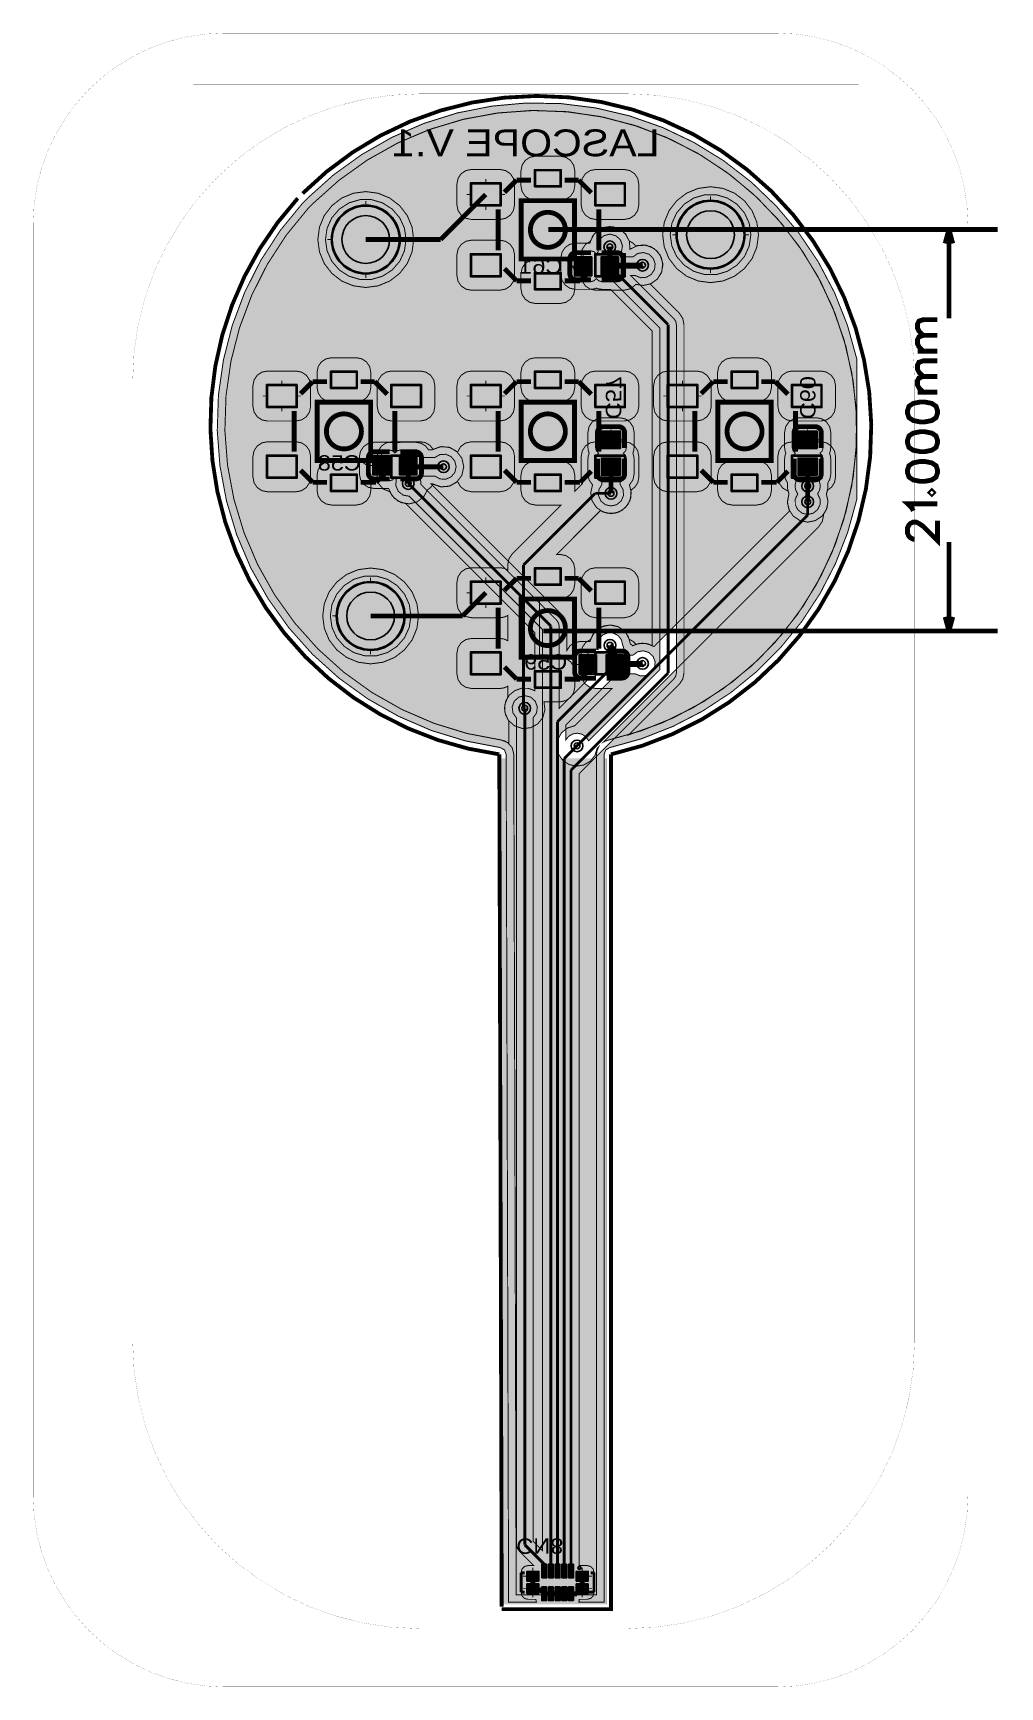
# Model space of a CAD drawing. Header units: millimetres. Extents: x -9 to 41.6, y -83.4 to 3.1.
import ezdxf
from ezdxf.enums import TextEntityAlignment as Align

# ---------------------------------------------------------------- set-up
doc = ezdxf.new("R2010")
doc.units = ezdxf.units.MM
doc.header["$MEASUREMENT"] = 0
for name, color, linetype, true_color in [('Board-Outline-Layer', 7, 'Continuous', 0xff00ff), ('Bottom-Layer', 7, 'Continuous', 0x0000ff), ('Bottom-Paste-Mask-Layer', 7, 'Continuous', 0x800000), ('Bottom-Silkscreen-Layer', 7, 'Continuous', 0x66cc33), ('Bottom-Solder-Mask-Layer', 7, 'Continuous', 0xaa00ff), ('Bottom-Stiffener-Layer', 7, 'Continuous', 0xccff00), ('Hole-Layer', 7, 'Continuous', 0x222222), ('Multi-Layer', 7, 'Continuous', 0xc0c0c0), ('Top-Layer', 7, 'Continuous', 0xff0000), ('Top-Paste-Mask-Layer', 7, 'Continuous', 0x808080), ('Top-Silkscreen-Layer', 7, 'Continuous', 0xffcc00), ('Top-Solder-Mask-Layer', 7, 'Continuous', 0x800080), ('Top-Stiffener-Layer', 7, 'Continuous', 0xeee666)]:
    doc.layers.add(name, color=color, linetype=linetype, true_color=true_color)
doc.styles.get("Standard").update_dxf_attribs({"font": 'arial.ttf'})

msp = doc.modelspace()

# ---------------------------------------------------------------- texts
at = {"layer": 'Bottom-Silkscreen-Layer', "text_generation_flag": 2, "width": 1.1}
for s, height, rotation, p in [('LASCOPE V.1', 1.4, -360, (23.749, -3.81)), ('C61', 0.8001, 720, (18.669, -9.779)), ('C57', 0.8001, 630, (20.701, -17.145)), ('C60', 0.8001, 630, (30.861, -17.145)), ('C58', 0.8001, 720, (8.128, -20.066)), ('C59', 0.8001, 720, (18.923, -30.48)), ('CN8', 0.8001, -900, (16.256, -75.438))]:
    msp.add_text(s, height=height, rotation=rotation, dxfattribs=at).set_placement(p, align=Align.BOTTOM_LEFT)

# ---------------------------------------------------------------- hatches: boundary and pattern name
at = {"layer": 'Bottom-Layer'}
for points in [[(17.283, -78.878), (17.29, -78.949), (17.311, -79.017), (15.852, -79.017), (15.725, -34.67), (15.636, -34.435), (15.415, -34.316), (13.588, -33.966), (11.81, -33.42), (10.102, -32.684), (8.484, -31.767), (6.975, -30.68), (5.593, -29.435), (4.355, -28.048), (3.274, -26.534), (2.364, -24.912), (1.636, -23.2), (1.098, -21.42), (0.756, -19.591), (0.615, -17.737), (0.676, -15.878), (0.939, -14.037), (1.4, -12.235), (2.054, -10.494), (2.893, -8.834), (3.907, -7.275), (5.085, -5.835), (5.333, -5.587), (6.691, -4.369), (8.17, -3.303), (9.755, -2.401), (11.427, -1.673), (13.167, -1.128), (14.956, -0.771), (16.772, -0.607), (18.595, -0.638), (20.405, -0.863), (22.18, -1.28), (23.901, -1.884), (25.547, -2.669), (27.101, -3.624), (28.543, -4.739), (29.859, -6.003), (31.032, -7.399), (32.049, -8.912), (32.9, -10.526), (33.573, -12.22), (34.061, -13.977), (34.061, -21.354), (33.594, -23.047), (32.955, -24.683), (32.152, -26.245), (31.192, -27.716), (30.086, -29.081), (28.846, -30.325), (27.485, -31.434), (26.016, -32.398), (24.457, -33.206), (22.822, -33.85), (21.131, -34.322), (20.929, -34.447), (20.851, -34.671), (20.851, -79.017), (19.522, -79.017), (19.543, -78.949), (19.55, -78.878), (19.55, -78.861), (19.965, -78.861), (20.144, -78.813), (20.275, -78.682), (20.323, -78.503), (20.323, -78.103), (20.317, -78.04), (20.301, -77.978), (20.317, -77.917), (20.323, -77.853), (20.323, -77.453), (20.275, -77.274), (20.144, -77.143), (19.965, -77.095), (19.547, -77.095), (19.547, -35.676), (24.501, -30.721), (24.595, -30.581), (24.628, -30.415), (24.628, -12.192), (24.595, -12.026), (24.501, -11.886), (22.245, -9.629), (22.475, -9.629), (22.757, -9.744), (23.06, -9.721), (23.321, -9.566), (23.485, -9.31), (23.518, -9.008), (23.413, -8.722), (23.191, -8.514), (22.9, -8.427), (22.6, -8.479), (22.355, -8.659), (21.903, -8.659), (21.856, -8.513), (21.752, -8.4), (21.808, -8.078), (21.704, -7.768), (21.464, -7.546), (21.147, -7.465), (20.83, -7.546), (20.59, -7.768), (20.486, -8.078), (20.542, -8.4), (20.49, -8.445), (20.447, -8.498), (20.318, -8.379), (20.147, -8.336), (19.347, -8.336), (19.168, -8.384), (19.037, -8.515), (18.989, -8.694), (18.989, -9.594), (19.037, -9.773), (19.168, -9.904), (19.347, -9.952), (20.147, -9.952), (20.318, -9.909), (20.447, -9.79), (20.576, -9.909), (20.747, -9.952), (21.343, -9.952), (23.762, -12.371), (23.762, -30.236), (20.038, -33.96), (19.899, -33.758), (19.696, -33.62), (19.456, -33.565), (19.214, -33.602), (19.001, -33.724), (18.847, -33.915), (18.847, -33.139), (21.205, -30.78), (21.801, -30.78), (22.042, -30.687), (22.157, -30.457), (22.475, -30.457), (22.757, -30.572), (23.06, -30.549), (23.321, -30.394), (23.485, -30.138), (23.518, -29.836), (23.413, -29.551), (23.191, -29.342), (22.9, -29.255), (22.6, -29.307), (22.355, -29.487), (22.157, -29.487), (22.071, -29.287), (21.885, -29.174), (21.864, -29.066), (21.82, -28.966), (21.758, -28.686), (21.584, -28.458), (21.33, -28.326), (21.044, -28.313), (20.779, -28.421), (20.584, -28.632), (20.497, -28.905), (20.532, -29.189), (20.468, -29.17), (20.401, -29.164), (19.601, -29.164), (19.422, -29.212), (19.291, -29.343), (19.243, -29.522), (19.243, -30.422), (19.291, -30.601), (19.422, -30.732), (19.601, -30.78), (19.98, -30.78), (18.497, -32.264), (18.497, -27.967), (18.464, -27.801), (18.37, -27.66), (11.267, -20.558), (11.263, -20.421), (11.231, -20.287), (11.302, -20.21), (11.348, -20.115), (11.994, -20.115), (12.259, -20.266), (12.564, -20.283), (12.843, -20.161), (13.039, -19.927), (13.109, -19.63), (13.039, -19.333), (12.843, -19.099), (12.564, -18.977), (12.259, -18.994), (11.994, -19.145), (11.364, -19.145), (11.364, -19.108), (11.316, -18.929), (11.185, -18.798), (11.006, -18.75), (10.206, -18.75), (10.035, -18.793), (9.906, -18.912), (9.777, -18.793), (9.606, -18.75), (8.806, -18.75), (8.627, -18.798), (8.496, -18.929), (8.448, -19.108), (8.448, -20.008), (8.496, -20.187), (8.627, -20.318), (8.806, -20.366), (9.606, -20.366), (9.777, -20.323), (9.906, -20.204), (9.94, -20.248), (9.981, -20.287), (9.951, -20.611), (10.079, -20.911), (10.334, -21.114), (10.655, -21.171), (17.63, -28.146), (17.63, -76.327), (17.131, -75.827), (17.131, -32.765), (17.315, -32.504), (17.356, -32.188), (17.245, -31.889), (17.007, -31.676), (16.697, -31.599), (16.388, -31.676), (16.15, -31.889), (16.039, -32.188), (16.08, -32.504), (16.264, -32.765), (16.264, -76.007), (16.297, -76.172), (16.391, -76.313), (17.173, -77.095), (16.865, -77.095), (16.686, -77.143), (16.555, -77.274), (16.507, -77.453), (16.507, -77.853), (16.513, -77.917), (16.529, -77.978), (16.513, -78.04), (16.507, -78.103), (16.507, -78.503), (16.555, -78.682), (16.686, -78.813), (16.865, -78.861), (17.283, -78.861)], [(5.615, -5.869), (6.984, -4.645), (8.48, -3.578), (10.084, -2.683), (11.776, -1.97), (13.537, -1.447), (15.345, -1.121), (17.177, -0.996), (19.013, -1.073), (20.828, -1.352), (22.602, -1.828), (24.313, -2.497), (25.94, -3.351), (27.463, -4.378), (28.863, -5.566), (30.125, -6.901), (31.232, -8.367), (32.171, -9.945), (32.931, -11.618), (33.502, -13.364), (33.877, -15.162), (34.053, -16.99), (34.026, -18.827), (33.797, -20.649), (33.369, -22.436), (32.748, -24.164), (31.939, -25.814), (30.955, -27.364), (29.806, -28.797), (28.506, -30.095), (27.071, -31.242), (25.518, -32.224), (23.868, -33.029), (22.138, -33.648), (24.783, -31.003), (24.963, -30.733), (25.027, -30.415), (25.027, -12.192), (24.963, -11.874), (24.783, -11.604), (23.254, -10.075), (23.628, -9.822), (23.863, -9.436), (23.917, -8.987), (23.779, -8.557), (23.474, -8.223), (23.058, -8.046), (22.607, -8.058), (22.201, -8.257), (22.172, -7.851), (21.993, -7.487), (21.69, -7.216), (21.307, -7.079), (20.901, -7.095), (20.531, -7.264), (20.251, -7.559), (20.103, -7.937), (19.347, -7.937), (19.057, -7.995), (18.812, -8.159), (18.648, -8.405), (18.59, -8.694), (18.59, -9.594), (18.648, -9.884), (18.812, -10.129), (19.057, -10.293), (19.347, -10.351), (20.147, -10.351), (20.3, -10.335), (20.447, -10.289), (20.594, -10.335), (20.747, -10.351), (21.178, -10.351), (23.364, -12.536), (23.364, -28.982), (23.028, -28.869), (22.674, -28.872), (22.34, -28.991), (22.286, -28.941), (22.227, -28.897), (22.221, -28.88), (22.213, -28.863), (22.111, -28.5), (21.888, -28.196), (21.573, -27.989), (21.206, -27.906), (20.833, -27.955), (20.5, -28.132), (20.25, -28.414), (20.114, -28.766), (19.601, -28.766), (19.306, -28.826), (19.057, -28.996), (18.895, -29.25), (18.895, -27.967), (18.832, -27.648), (18.651, -27.379), (11.786, -20.514), (11.858, -20.514), (12.281, -20.679), (12.735, -20.651), (13.136, -20.437), (13.41, -20.074), (13.508, -19.63), (13.41, -19.186), (13.136, -18.823), (12.735, -18.609), (12.281, -18.581), (11.858, -18.746), (11.671, -18.746), (11.502, -18.537), (11.271, -18.399), (11.006, -18.351), (10.206, -18.351), (10.053, -18.367), (9.906, -18.414), (9.759, -18.367), (9.606, -18.351), (8.806, -18.351), (8.516, -18.409), (8.271, -18.573), (8.107, -18.819), (8.049, -19.108), (8.049, -20.008), (8.107, -20.298), (8.271, -20.543), (8.516, -20.707), (8.806, -20.765), (9.576, -20.765), (9.759, -21.149), (10.079, -21.431), (10.485, -21.564), (17.232, -28.311), (17.232, -31.345), (16.889, -31.219), (16.523, -31.215), (16.178, -31.337), (15.895, -31.568), (15.707, -31.881), (15.636, -32.24), (15.691, -32.601), (15.866, -32.922), (15.866, -34.102), (15.681, -33.983), (15.469, -33.921), (13.685, -33.58), (11.949, -33.047), (10.281, -32.328), (8.701, -31.433), (7.227, -30.371), (5.878, -29.156), (4.668, -27.801), (3.612, -26.323), (2.724, -24.739), (2.012, -23.069), (1.486, -21.33), (1.152, -19.545), (1.013, -17.734), (1.072, -15.919), (1.328, -14.121), (1.778, -12.361), (2.416, -10.661), (3.234, -9.04), (4.224, -7.517), (5.373, -6.111)], [(23.91, -7.493), (23.995, -8.142), (24.245, -8.746), (24.644, -9.265), (25.163, -9.664), (25.767, -9.914), (26.416, -10), (27.065, -9.914), (27.669, -9.664), (28.188, -9.265), (28.587, -8.746), (28.837, -8.142), (28.923, -7.493), (28.837, -6.844), (28.587, -6.24), (28.188, -5.721), (27.669, -5.322), (27.065, -5.072), (26.416, -4.986), (25.767, -5.072), (25.163, -5.322), (24.644, -5.721), (24.245, -6.24), (23.995, -6.844)], [(5.875, -7.747), (5.961, -8.396), (6.211, -9), (6.61, -9.519), (7.129, -9.918), (7.733, -10.168), (8.382, -10.254), (9.031, -10.168), (9.635, -9.918), (10.154, -9.519), (10.553, -9), (10.803, -8.396), (10.889, -7.747), (10.803, -7.098), (10.553, -6.494), (10.154, -5.975), (9.635, -5.576), (9.031, -5.326), (8.382, -5.24), (7.733, -5.326), (7.129, -5.576), (6.61, -5.975), (6.211, -6.494), (5.961, -7.098)], [(6.274, -7.747), (6.359, -8.341), (6.609, -8.887), (7.001, -9.34), (7.506, -9.665), (8.082, -9.834), (8.682, -9.834), (9.258, -9.665), (9.763, -9.34), (10.156, -8.887), (10.405, -8.341), (10.49, -7.747), (10.405, -7.153), (10.156, -6.607), (9.763, -6.154), (9.258, -5.829), (8.682, -5.66), (8.082, -5.66), (7.506, -5.829), (7.001, -6.154), (6.609, -6.607), (6.359, -7.153)], [(6.632, -7.747, 1), (10.132, -7.747, 1)], [(24.308, -7.493), (24.393, -8.087), (24.643, -8.633), (25.036, -9.086), (25.54, -9.411), (26.116, -9.58), (26.716, -9.58), (27.292, -9.411), (27.797, -9.086), (28.19, -8.633), (28.439, -8.087), (28.524, -7.493), (28.439, -6.899), (28.19, -6.353), (27.797, -5.9), (27.292, -5.575), (26.716, -5.406), (26.116, -5.406), (25.54, -5.575), (25.036, -5.9), (24.643, -6.353), (24.393, -6.899)], [(24.666, -7.493, 1), (28.166, -7.493, 1)], [(20.147, -8.694), (20.147, -9.594), (19.347, -9.594), (19.347, -8.694)], [(21.547, -8.694), (21.547, -9.594), (20.747, -9.594), (20.747, -8.694)], [(20.003, -19.223), (20.003, -20.023), (20.066, -20.325), (20.244, -20.577), (20.148, -20.988), (20.219, -21.404), (20.447, -21.759), (20.796, -21.998), (21.209, -22.082), (21.623, -21.998), (21.971, -21.759), (22.199, -21.404), (22.27, -20.988), (22.174, -20.577), (22.353, -20.325), (22.416, -20.023), (22.416, -19.223), (22.4, -19.07), (22.354, -18.923), (22.4, -18.776), (22.416, -18.623), (22.416, -17.823), (22.358, -17.533), (22.194, -17.288), (21.949, -17.124), (21.659, -17.066), (20.759, -17.066), (20.47, -17.124), (20.224, -17.288), (20.06, -17.533), (20.003, -17.823), (20.003, -18.623), (20.018, -18.776), (20.065, -18.923), (20.018, -19.07)], [(30.29, -19.223), (30.29, -20.023), (30.33, -20.266), (30.446, -20.484), (30.443, -20.772), (30.518, -21.051), (30.435, -21.458), (30.514, -21.866), (30.744, -22.212), (31.089, -22.443), (31.496, -22.525), (31.903, -22.443), (32.248, -22.212), (32.478, -21.866), (32.558, -21.458), (32.474, -21.051), (32.549, -20.772), (32.546, -20.484), (32.662, -20.266), (32.703, -20.023), (32.703, -19.223), (32.687, -19.07), (32.641, -18.923), (32.687, -18.776), (32.703, -18.623), (32.703, -17.823), (32.645, -17.533), (32.481, -17.288), (32.236, -17.124), (31.946, -17.066), (31.046, -17.066), (30.757, -17.124), (30.511, -17.288), (30.347, -17.533), (30.29, -17.823), (30.29, -18.623), (30.305, -18.776), (30.352, -18.923), (30.305, -19.07)], [(20.401, -19.223), (20.401, -20.023), (20.494, -20.264), (20.724, -20.379), (20.724, -20.568), (20.573, -20.833), (20.556, -21.138), (20.678, -21.417), (20.912, -21.613), (21.209, -21.683), (21.506, -21.613), (21.74, -21.417), (21.862, -21.138), (21.845, -20.833), (21.694, -20.568), (21.694, -20.379), (21.924, -20.264), (22.017, -20.023), (22.017, -19.223), (21.974, -19.052), (21.855, -18.923), (21.974, -18.794), (22.017, -18.623), (22.017, -17.823), (21.969, -17.644), (21.838, -17.513), (21.659, -17.465), (20.759, -17.465), (20.58, -17.513), (20.449, -17.644), (20.401, -17.823), (20.401, -18.623), (20.444, -18.794), (20.563, -18.923), (20.444, -19.052)], [(21.659, -18.623), (20.759, -18.623), (20.759, -17.823), (21.659, -17.823)], [(30.688, -19.223), (30.688, -20.023), (30.745, -20.218), (30.899, -20.35), (30.835, -20.588), (30.862, -20.833), (30.976, -21.051), (30.849, -21.317), (30.85, -21.612), (30.978, -21.877), (31.209, -22.061), (31.496, -22.126), (31.783, -22.061), (32.014, -21.877), (32.142, -21.612), (32.143, -21.317), (32.016, -21.051), (32.13, -20.833), (32.157, -20.588), (32.093, -20.35), (32.247, -20.218), (32.304, -20.023), (32.304, -19.223), (32.261, -19.052), (32.142, -18.923), (32.261, -18.794), (32.304, -18.623), (32.304, -17.823), (32.256, -17.644), (32.125, -17.513), (31.946, -17.465), (31.046, -17.465), (30.867, -17.513), (30.736, -17.644), (30.688, -17.823), (30.688, -18.623), (30.731, -18.794), (30.85, -18.923), (30.731, -19.052)], [(31.946, -18.623), (31.046, -18.623), (31.046, -17.823), (31.946, -17.823)], [(9.606, -19.108), (9.606, -20.008), (8.806, -20.008), (8.806, -19.108)], [(11.006, -19.108), (11.006, -20.008), (10.206, -20.008), (10.206, -19.108)], [(21.659, -20.023), (20.759, -20.023), (20.759, -19.223), (21.659, -19.223)], [(31.946, -20.023), (31.046, -20.023), (31.046, -19.223), (31.946, -19.223)], [(6.129, -27.432), (6.215, -28.081), (6.465, -28.685), (6.864, -29.204), (7.383, -29.603), (7.987, -29.853), (8.636, -29.939), (9.285, -29.853), (9.889, -29.603), (10.408, -29.204), (10.807, -28.685), (11.057, -28.081), (11.143, -27.432), (11.057, -26.783), (10.807, -26.179), (10.408, -25.66), (9.889, -25.261), (9.285, -25.011), (8.636, -24.926), (7.987, -25.011), (7.383, -25.261), (6.864, -25.66), (6.465, -26.179), (6.215, -26.783)], [(6.528, -27.432), (6.613, -28.026), (6.863, -28.572), (7.255, -29.025), (7.76, -29.35), (8.336, -29.519), (8.936, -29.519), (9.512, -29.35), (10.017, -29.025), (10.41, -28.572), (10.659, -28.026), (10.744, -27.432), (10.659, -26.838), (10.41, -26.292), (10.017, -25.839), (9.512, -25.514), (8.936, -25.345), (8.336, -25.345), (7.76, -25.514), (7.255, -25.839), (6.863, -26.292), (6.613, -26.838)], [(6.886, -27.432, 1), (10.386, -27.432, 1)], [(20.401, -29.522), (20.401, -30.422), (19.601, -30.422), (19.601, -29.522)], [(21.801, -29.522), (21.801, -30.422), (21.001, -30.422), (21.001, -29.522)], [(16.865, -77.853), (16.865, -77.453), (17.385, -77.453), (17.385, -77.853)], [(17.638, -77.693), (17.638, -77.078), (17.788, -77.078), (17.788, -77.693)], [(17.988, -77.693), (17.988, -77.078), (18.139, -77.078), (18.139, -77.693)], [(18.339, -77.693), (18.339, -77.078), (18.489, -77.078), (18.489, -77.693)], [(18.689, -77.693), (18.689, -77.078), (18.839, -77.078), (18.839, -77.693)], [(19.039, -77.693), (19.039, -77.078), (19.189, -77.078), (19.189, -77.693)], [(19.445, -77.853), (19.445, -77.453), (19.965, -77.453), (19.965, -77.853)], [(16.865, -78.503), (16.865, -78.103), (17.385, -78.103), (17.385, -78.503)], [(17.792, -78.263), (17.792, -78.878), (17.642, -78.878), (17.642, -78.263)], [(18.142, -78.263), (18.142, -78.878), (17.992, -78.878), (17.992, -78.263)], [(18.492, -78.263), (18.492, -78.878), (18.342, -78.878), (18.342, -78.263)], [(18.842, -78.263), (18.842, -78.878), (18.692, -78.878), (18.692, -78.263)], [(19.192, -78.263), (19.192, -78.878), (19.042, -78.878), (19.042, -78.263)], [(19.445, -78.503), (19.445, -78.103), (19.965, -78.103), (19.965, -78.503)]]:
    msp.add_hatch(color=256, dxfattribs=at).paths.add_polyline_path(points)
at = {"layer": 'Bottom-Paste-Mask-Layer'}
for points in [[(6.632, -7.747, 1), (10.132, -7.747, 1)], [(24.666, -7.493, 1), (28.166, -7.493, 1)], [(20.147, -8.694), (20.147, -9.594), (19.347, -9.594), (19.347, -8.694)], [(21.547, -8.694), (21.547, -9.594), (20.747, -9.594), (20.747, -8.694)], [(21.659, -18.623), (20.759, -18.623), (20.759, -17.823), (21.659, -17.823)], [(31.946, -18.623), (31.046, -18.623), (31.046, -17.823), (31.946, -17.823)], [(9.606, -19.108), (9.606, -20.008), (8.806, -20.008), (8.806, -19.108)], [(11.006, -19.108), (11.006, -20.008), (10.206, -20.008), (10.206, -19.108)], [(21.659, -20.023), (20.759, -20.023), (20.759, -19.223), (21.659, -19.223)], [(31.946, -20.023), (31.046, -20.023), (31.046, -19.223), (31.946, -19.223)], [(6.886, -27.432, 1), (10.386, -27.432, 1)], [(20.401, -29.522), (20.401, -30.422), (19.601, -30.422), (19.601, -29.522)], [(21.801, -29.522), (21.801, -30.422), (21.001, -30.422), (21.001, -29.522)], [(16.865, -77.853), (16.865, -77.453), (17.385, -77.453), (17.385, -77.853)], [(17.638, -77.693), (17.638, -77.078), (17.788, -77.078), (17.788, -77.693)], [(17.988, -77.693), (17.988, -77.078), (18.139, -77.078), (18.139, -77.693)], [(18.339, -77.693), (18.339, -77.078), (18.489, -77.078), (18.489, -77.693)], [(18.689, -77.693), (18.689, -77.078), (18.839, -77.078), (18.839, -77.693)], [(19.039, -77.693), (19.039, -77.078), (19.189, -77.078), (19.189, -77.693)], [(19.445, -77.853), (19.445, -77.453), (19.965, -77.453), (19.965, -77.853)], [(16.865, -78.503), (16.865, -78.103), (17.385, -78.103), (17.385, -78.503)], [(17.792, -78.263), (17.792, -78.878), (17.642, -78.878), (17.642, -78.263)], [(18.142, -78.263), (18.142, -78.878), (17.992, -78.878), (17.992, -78.263)], [(18.492, -78.263), (18.492, -78.878), (18.342, -78.878), (18.342, -78.263)], [(18.842, -78.263), (18.842, -78.878), (18.692, -78.878), (18.692, -78.263)], [(19.192, -78.263), (19.192, -78.878), (19.042, -78.878), (19.042, -78.263)], [(19.445, -78.503), (19.445, -78.103), (19.965, -78.103), (19.965, -78.503)]]:
    msp.add_hatch(color=256, dxfattribs=at).paths.add_polyline_path(points)
at = {"layer": 'Bottom-Solder-Mask-Layer'}
for points in [[(6.581, -7.747, 1), (10.183, -7.747, 1)], [(24.615, -7.493, 1), (28.217, -7.493, 1)], [(20.198, -8.643), (20.198, -9.645), (19.296, -9.645), (19.296, -8.643)], [(21.598, -8.643), (21.598, -9.645), (20.696, -9.645), (20.696, -8.643)], [(21.71, -18.674), (20.708, -18.674), (20.708, -17.772), (21.71, -17.772)], [(31.997, -18.674), (30.995, -18.674), (30.995, -17.772), (31.997, -17.772)], [(9.657, -19.057), (9.657, -20.059), (8.755, -20.059), (8.755, -19.057)], [(11.057, -19.057), (11.057, -20.059), (10.155, -20.059), (10.155, -19.057)], [(21.71, -20.074), (20.708, -20.074), (20.708, -19.172), (21.71, -19.172)], [(31.997, -20.074), (30.995, -20.074), (30.995, -19.172), (31.997, -19.172)], [(6.835, -27.432, 1), (10.437, -27.432, 1)], [(20.452, -29.471), (20.452, -30.473), (19.55, -30.473), (19.55, -29.471)], [(21.852, -29.471), (21.852, -30.473), (20.95, -30.473), (20.95, -29.471)], [(16.814, -77.904), (16.814, -77.402), (17.436, -77.402), (17.436, -77.904)], [(17.588, -77.744), (17.588, -77.027), (17.839, -77.027), (17.839, -77.744)], [(17.938, -77.744), (17.938, -77.027), (18.189, -77.027), (18.189, -77.744)], [(18.288, -77.744), (18.288, -77.027), (18.539, -77.027), (18.539, -77.744)], [(18.638, -77.744), (18.638, -77.027), (18.889, -77.027), (18.889, -77.744)], [(18.988, -77.744), (18.988, -77.027), (19.239, -77.027), (19.239, -77.744)], [(19.394, -77.904), (19.394, -77.402), (20.016, -77.402), (20.016, -77.904)], [(16.814, -78.554), (16.814, -78.052), (17.436, -78.052), (17.436, -78.554)], [(17.842, -78.212), (17.842, -78.929), (17.591, -78.929), (17.591, -78.212)], [(18.192, -78.212), (18.192, -78.929), (17.941, -78.929), (17.941, -78.212)], [(18.542, -78.212), (18.542, -78.929), (18.291, -78.929), (18.291, -78.212)], [(18.892, -78.212), (18.892, -78.929), (18.641, -78.929), (18.641, -78.212)], [(19.242, -78.212), (19.242, -78.929), (18.991, -78.929), (18.991, -78.212)], [(19.394, -78.554), (19.394, -78.052), (20.016, -78.052), (20.016, -78.554)]]:
    msp.add_hatch(color=256, dxfattribs=at).paths.add_polyline_path(points)
at = {"layer": 'Bottom-Stiffener-Layer'}
msp.add_hatch(color=256, dxfattribs=at).paths.add_polyline_path([(15.368, -79.121), (15.368, -34.876), (20.955, -34.876), (20.955, -79.121)])
at = {"layer": 'Hole-Layer'}
for points in [[(7.132, -7.747, 1), (9.632, -7.747, 1)], [(25.166, -7.493, 1), (27.666, -7.493, 1)], [(7.386, -27.432, 1), (9.886, -27.432, 1)]]:
    msp.add_hatch(color=256, dxfattribs=at).paths.add_polyline_path(points)
at = {"layer": 'Multi-Layer'}
for points in [[(6.632, -7.747, 1), (10.132, -7.747, 1)], [(6.632, -7.747, 1), (10.132, -7.747, 1)], [(6.632, -7.747, 1), (10.132, -7.747, 1)], [(24.666, -7.493, 1), (28.166, -7.493, 1)], [(24.666, -7.493, 1), (28.166, -7.493, 1)], [(24.666, -7.493, 1), (28.166, -7.493, 1)], [(6.886, -27.432, 1), (10.386, -27.432, 1)], [(6.886, -27.432, 1), (10.386, -27.432, 1)], [(6.886, -27.432, 1), (10.386, -27.432, 1)]]:
    msp.add_hatch(color=256, dxfattribs=at).paths.add_polyline_path(points)
at = {"layer": 'Top-Layer'}
for points in [[(21.043, -33.933), (20.918, -33.973), (20.801, -34.034), (32.084, -22.751), (32.264, -22.481), (32.328, -22.163), (32.328, -22.123), (32.506, -21.791), (32.557, -21.418), (32.474, -21.051), (32.51, -20.955), (32.535, -20.855), (32.755, -20.687), (32.9, -20.452), (32.95, -20.18), (32.95, -19.08), (32.893, -18.791), (32.729, -18.545), (32.483, -18.381), (32.194, -18.323), (30.694, -18.323), (30.404, -18.381), (30.159, -18.545), (29.995, -18.791), (29.937, -19.08), (29.937, -20.18), (30.004, -20.49), (30.192, -20.746), (30.468, -20.902), (30.49, -20.977), (30.518, -21.051), (30.435, -21.497), (30.546, -21.937), (23.449, -29.034), (23.155, -28.897), (22.832, -28.856), (22.513, -28.914), (22.361, -28.762), (22.173, -28.659), (21.956, -28.267), (21.595, -27.999), (21.157, -27.904), (20.718, -27.999), (20.358, -28.267), (20.141, -28.659), (19.884, -28.82), (19.711, -29.07), (19.65, -29.367), (19.65, -30.467), (19.708, -30.757), (19.872, -31.002), (20.117, -31.166), (20.407, -31.224), (21.26, -31.224), (19.31, -33.174), (18.933, -33.291), (18.625, -33.537), (18.429, -33.879), (18.37, -34.269), (18.458, -34.653), (18.68, -34.979), (19.006, -35.201), (19.39, -35.289), (19.78, -35.23), (20.122, -35.034), (20.369, -34.726), (20.486, -34.35), (20.572, -34.263), (20.483, -34.459), (20.453, -34.671), (20.453, -78.619), (16.249, -78.619), (16.124, -34.669), (16.038, -34.321), (15.802, -34.052), (15.469, -33.921), (13.685, -33.58), (11.949, -33.047), (10.281, -32.328), (8.701, -31.433), (7.227, -30.371), (5.878, -29.156), (4.668, -27.801), (3.612, -26.323), (2.724, -24.739), (2.012, -23.069), (1.486, -21.33), (1.152, -19.545), (1.013, -17.734), (1.072, -15.919), (1.328, -14.121), (1.778, -12.361), (2.416, -10.661), (3.234, -9.04), (4.224, -7.517), (5.373, -6.111), (5.615, -5.869), (6.968, -4.658), (8.445, -3.601), (10.028, -2.711), (11.698, -1.998), (13.436, -1.471), (15.221, -1.137), (17.032, -0.998), (18.847, -1.058), (20.645, -1.314), (22.404, -1.765), (24.104, -2.404), (25.725, -3.224), (27.246, -4.216), (28.65, -5.367), (29.921, -6.665), (31.044, -8.093), (32.004, -9.634), (32.791, -11.271), (33.395, -12.983), (33.81, -14.752), (34.029, -16.554), (34.051, -18.37), (33.876, -20.178), (33.505, -21.956), (32.943, -23.683), (32.196, -25.338), (31.273, -26.903), (30.186, -28.357), (28.948, -29.685), (27.572, -30.871), (26.075, -31.899), (24.475, -32.759), (22.791, -33.439), (21.043, -33.933)], [(16.5, -4.945), (16.558, -5.234), (16.722, -5.48), (16.967, -5.644), (17.257, -5.701), (18.557, -5.701), (18.847, -5.644), (19.092, -5.48), (19.256, -5.234), (19.314, -4.945), (19.314, -4.145), (19.256, -3.855), (19.092, -3.61), (18.847, -3.446), (18.557, -3.388), (17.257, -3.388), (16.967, -3.446), (16.722, -3.61), (16.558, -3.855), (16.5, -4.145)], [(13.151, -5.939), (13.208, -6.228), (13.372, -6.474), (13.618, -6.638), (13.907, -6.696), (15.407, -6.696), (15.697, -6.638), (15.942, -6.474), (16.106, -6.228), (16.164, -5.939), (16.164, -4.839), (16.106, -4.549), (15.942, -4.304), (15.697, -4.14), (15.407, -4.082), (13.907, -4.082), (13.618, -4.14), (13.372, -4.304), (13.208, -4.549), (13.151, -4.839)], [(17.257, -4.945), (17.257, -4.145), (18.557, -4.145), (18.557, -4.945)], [(19.65, -5.939), (19.708, -6.228), (19.872, -6.474), (20.117, -6.638), (20.407, -6.696), (21.907, -6.696), (22.196, -6.638), (22.442, -6.474), (22.606, -6.228), (22.663, -5.939), (22.663, -4.839), (22.606, -4.549), (22.442, -4.304), (22.196, -4.14), (21.907, -4.082), (20.407, -4.082), (20.117, -4.14), (19.872, -4.304), (19.708, -4.549), (19.65, -4.839)], [(13.907, -5.939), (13.907, -4.839), (15.407, -4.839), (15.407, -5.939)], [(20.407, -5.939), (20.407, -4.839), (21.907, -4.839), (21.907, -5.939)], [(23.91, -7.493), (23.995, -8.142), (24.245, -8.746), (24.644, -9.265), (25.163, -9.664), (25.767, -9.914), (26.416, -10), (27.065, -9.914), (27.669, -9.664), (28.188, -9.265), (28.587, -8.746), (28.837, -8.142), (28.923, -7.493), (28.837, -6.844), (28.587, -6.24), (28.188, -5.721), (27.669, -5.322), (27.065, -5.072), (26.416, -4.986), (25.767, -5.072), (25.163, -5.322), (24.644, -5.721), (24.245, -6.24), (23.995, -6.844)], [(5.875, -7.747), (5.961, -8.396), (6.211, -9), (6.61, -9.519), (7.129, -9.918), (7.733, -10.168), (8.382, -10.254), (9.031, -10.168), (9.635, -9.918), (10.154, -9.519), (10.553, -9), (10.803, -8.396), (10.889, -7.747), (10.803, -7.098), (10.553, -6.494), (10.154, -5.975), (9.635, -5.576), (9.031, -5.326), (8.382, -5.24), (7.733, -5.326), (7.129, -5.576), (6.61, -5.975), (6.211, -6.494), (5.961, -7.098)], [(6.632, -7.747, 1), (10.132, -7.747, 1)], [(24.666, -7.493, 1), (28.166, -7.493, 1)], [(13.151, -9.639), (13.208, -9.929), (13.372, -10.174), (13.618, -10.338), (13.907, -10.396), (15.407, -10.396), (15.697, -10.338), (15.942, -10.174), (16.106, -9.929), (16.164, -9.639), (16.164, -8.539), (16.106, -8.249), (15.942, -8.004), (15.697, -7.84), (15.407, -7.782), (13.907, -7.782), (13.618, -7.84), (13.372, -8.004), (13.208, -8.249), (13.151, -8.539)], [(22.165, -7.828), (21.948, -7.431), (21.585, -7.161), (21.143, -7.066), (20.701, -7.165), (20.34, -7.438), (20.126, -7.836), (19.877, -8), (19.709, -8.247), (19.65, -8.539), (19.65, -9.639), (19.708, -9.929), (19.872, -10.174), (20.117, -10.338), (20.407, -10.396), (21.907, -10.396), (22.246, -10.315), (22.513, -10.092), (22.91, -10.149), (23.301, -10.055), (23.628, -9.822), (23.846, -9.484), (23.922, -9.089), (23.846, -8.694), (23.628, -8.356), (23.301, -8.123), (22.91, -8.029), (22.513, -8.086), (22.358, -7.932)], [(13.907, -9.639), (13.907, -8.539), (15.407, -8.539), (15.407, -9.639)], [(20.407, -9.639), (20.407, -8.539), (21.907, -8.539), (21.907, -9.639)], [(16.5, -10.333), (16.558, -10.623), (16.722, -10.868), (16.967, -11.032), (17.257, -11.09), (18.557, -11.09), (18.847, -11.032), (19.092, -10.868), (19.256, -10.623), (19.314, -10.333), (19.314, -9.533), (19.256, -9.244), (19.092, -8.998), (18.847, -8.834), (18.557, -8.777), (17.257, -8.777), (16.967, -8.834), (16.722, -8.998), (16.558, -9.244), (16.5, -9.533)], [(17.257, -10.333), (17.257, -9.533), (18.557, -9.533), (18.557, -10.333)], [(2.482, -16.48), (2.54, -16.77), (2.704, -17.015), (2.95, -17.179), (3.239, -17.237), (4.739, -17.237), (5.029, -17.179), (5.274, -17.015), (5.438, -16.77), (5.496, -16.48), (5.496, -15.38), (5.438, -15.09), (5.274, -14.845), (5.029, -14.681), (4.739, -14.623), (3.239, -14.623), (2.95, -14.681), (2.704, -14.845), (2.54, -15.09), (2.482, -15.38)], [(5.832, -15.486), (5.89, -15.775), (6.054, -16.021), (6.299, -16.185), (6.589, -16.242), (7.889, -16.242), (8.178, -16.185), (8.424, -16.021), (8.588, -15.775), (8.646, -15.486), (8.646, -14.686), (8.588, -14.396), (8.424, -14.151), (8.178, -13.987), (7.889, -13.929), (6.589, -13.929), (6.299, -13.987), (6.054, -14.151), (5.89, -14.396), (5.832, -14.686)], [(6.589, -15.486), (6.589, -14.686), (7.889, -14.686), (7.889, -15.486)], [(8.982, -16.48), (9.04, -16.77), (9.204, -17.015), (9.449, -17.179), (9.739, -17.237), (11.239, -17.237), (11.528, -17.179), (11.774, -17.015), (11.938, -16.77), (11.995, -16.48), (11.995, -15.38), (11.938, -15.09), (11.774, -14.845), (11.528, -14.681), (11.239, -14.623), (9.739, -14.623), (9.449, -14.681), (9.204, -14.845), (9.04, -15.09), (8.982, -15.38)], [(13.151, -16.48), (13.208, -16.77), (13.372, -17.015), (13.618, -17.179), (13.907, -17.237), (15.407, -17.237), (15.697, -17.179), (15.942, -17.015), (16.106, -16.77), (16.164, -16.48), (16.164, -15.38), (16.106, -15.09), (15.942, -14.845), (15.697, -14.681), (15.407, -14.623), (13.907, -14.623), (13.618, -14.681), (13.372, -14.845), (13.208, -15.09), (13.151, -15.38)], [(16.5, -15.486), (16.558, -15.775), (16.722, -16.021), (16.967, -16.185), (17.257, -16.242), (18.557, -16.242), (18.847, -16.185), (19.092, -16.021), (19.256, -15.775), (19.314, -15.486), (19.314, -14.686), (19.256, -14.396), (19.092, -14.151), (18.847, -13.987), (18.557, -13.929), (17.257, -13.929), (16.967, -13.987), (16.722, -14.151), (16.558, -14.396), (16.5, -14.686)], [(17.257, -15.486), (17.257, -14.686), (18.557, -14.686), (18.557, -15.486)], [(19.65, -16.48), (19.708, -16.77), (19.872, -17.015), (20.117, -17.179), (20.407, -17.237), (21.907, -17.237), (22.196, -17.179), (22.442, -17.015), (22.606, -16.77), (22.663, -16.48), (22.663, -15.38), (22.606, -15.09), (22.442, -14.845), (22.196, -14.681), (21.907, -14.623), (20.407, -14.623), (20.117, -14.681), (19.872, -14.845), (19.708, -15.09), (19.65, -15.38)], [(23.438, -16.48), (23.495, -16.77), (23.659, -17.015), (23.905, -17.179), (24.194, -17.237), (25.694, -17.237), (25.984, -17.179), (26.229, -17.015), (26.393, -16.77), (26.451, -16.48), (26.451, -15.38), (26.393, -15.09), (26.229, -14.845), (25.984, -14.681), (25.694, -14.623), (24.194, -14.623), (23.905, -14.681), (23.659, -14.845), (23.495, -15.09), (23.438, -15.38)], [(26.787, -15.486), (26.845, -15.775), (27.009, -16.021), (27.254, -16.185), (27.544, -16.242), (28.844, -16.242), (29.134, -16.185), (29.379, -16.021), (29.543, -15.775), (29.601, -15.486), (29.601, -14.686), (29.543, -14.396), (29.379, -14.151), (29.134, -13.987), (28.844, -13.929), (27.544, -13.929), (27.254, -13.987), (27.009, -14.151), (26.845, -14.396), (26.787, -14.686)], [(27.544, -15.486), (27.544, -14.686), (28.844, -14.686), (28.844, -15.486)], [(29.937, -16.48), (29.995, -16.77), (30.159, -17.015), (30.404, -17.179), (30.694, -17.237), (32.194, -17.237), (32.483, -17.179), (32.729, -17.015), (32.893, -16.77), (32.95, -16.48), (32.95, -15.38), (32.893, -15.09), (32.729, -14.845), (32.483, -14.681), (32.194, -14.623), (30.694, -14.623), (30.404, -14.681), (30.159, -14.845), (29.995, -15.09), (29.937, -15.38)], [(3.239, -16.48), (3.239, -15.38), (4.739, -15.38), (4.739, -16.48)], [(9.739, -16.48), (9.739, -15.38), (11.239, -15.38), (11.239, -16.48)], [(13.907, -16.48), (13.907, -15.38), (15.407, -15.38), (15.407, -16.48)], [(20.407, -16.48), (20.407, -15.38), (21.907, -15.38), (21.907, -16.48)], [(24.194, -16.48), (24.194, -15.38), (25.694, -15.38), (25.694, -16.48)], [(30.694, -16.48), (30.694, -15.38), (32.194, -15.38), (32.194, -16.48)], [(2.482, -20.18), (2.54, -20.47), (2.704, -20.715), (2.95, -20.879), (3.239, -20.937), (4.739, -20.937), (5.029, -20.879), (5.274, -20.715), (5.438, -20.47), (5.496, -20.18), (5.496, -19.08), (5.438, -18.791), (5.274, -18.545), (5.029, -18.381), (4.739, -18.323), (3.239, -18.323), (2.95, -18.381), (2.704, -18.545), (2.54, -18.791), (2.482, -19.08)], [(13.907, -20.937), (15.407, -20.937), (15.697, -20.879), (15.942, -20.715), (16.106, -20.47), (16.164, -20.18), (16.164, -19.08), (16.106, -18.791), (15.942, -18.545), (15.697, -18.381), (15.407, -18.323), (13.907, -18.323), (13.593, -18.392), (13.336, -18.584), (13.182, -18.865), (12.792, -18.626), (12.337, -18.574), (11.903, -18.718), (11.735, -18.508), (11.503, -18.371), (11.239, -18.323), (9.739, -18.323), (9.449, -18.381), (9.204, -18.545), (9.04, -18.791), (8.982, -19.08), (8.982, -20.18), (9.066, -20.527), (9.3, -20.796), (9.631, -20.929), (9.874, -21.278), (10.235, -21.504), (10.656, -21.57), (11.068, -21.465), (11.407, -21.206), (11.616, -20.836), (11.78, -20.709), (11.903, -20.542), (12.337, -20.686), (12.792, -20.634), (13.182, -20.395), (13.336, -20.677), (13.593, -20.868)], [(15.805, -28.724), (15.614, -28.639), (15.407, -28.611), (13.907, -28.611), (13.618, -28.668), (13.372, -28.832), (13.208, -29.078), (13.151, -29.367), (13.151, -30.467), (13.208, -30.757), (13.372, -31.002), (13.618, -31.166), (13.907, -31.224), (15.407, -31.224), (15.614, -31.195), (15.805, -31.11), (15.805, -31.687), (15.651, -32.085), (15.665, -32.511), (15.846, -32.897), (16.165, -33.181), (16.569, -33.316), (16.994, -33.282), (17.372, -33.083), (17.64, -32.751), (17.756, -32.341), (17.701, -31.918), (18.557, -31.918), (18.847, -31.86), (19.092, -31.696), (19.256, -31.451), (19.314, -31.161), (19.314, -30.361), (19.256, -30.072), (19.092, -29.826), (18.847, -29.662), (18.557, -29.605), (17.469, -29.605), (17.469, -26.53), (18.557, -26.53), (18.847, -26.472), (19.092, -26.308), (19.256, -26.062), (19.314, -25.773), (19.314, -24.973), (19.256, -24.683), (19.092, -24.438), (18.847, -24.274), (18.557, -24.216), (18.362, -24.216), (20.653, -21.925), (21.029, -22.066), (21.43, -22.058), (21.8, -21.902), (22.085, -21.62), (22.245, -21.252), (22.257, -20.851), (22.472, -20.683), (22.614, -20.449), (22.663, -20.18), (22.663, -19.08), (22.606, -18.791), (22.442, -18.545), (22.196, -18.381), (21.907, -18.323), (20.407, -18.323), (20.117, -18.381), (19.872, -18.545), (19.708, -18.791), (19.65, -19.08), (19.65, -20.18), (19.669, -20.346), (19.723, -20.503), (19.312, -20.914), (19.313, -20.894), (19.314, -20.874), (19.314, -20.074), (19.256, -19.785), (19.092, -19.539), (18.847, -19.375), (18.557, -19.318), (17.257, -19.318), (16.967, -19.375), (16.722, -19.539), (16.558, -19.785), (16.5, -20.074), (16.5, -20.874), (16.558, -21.164), (16.722, -21.409), (16.967, -21.573), (17.257, -21.631), (18.557, -21.631), (18.577, -21.63), (18.597, -21.63), (16.049, -24.177), (15.869, -24.447), (15.805, -24.765), (15.805, -25.024), (15.614, -24.939), (15.407, -24.91), (13.907, -24.91), (13.618, -24.968), (13.372, -25.132), (13.208, -25.378), (13.151, -25.667), (13.151, -26.767), (13.208, -27.057), (13.372, -27.302), (13.618, -27.466), (13.907, -27.524), (15.407, -27.524), (15.614, -27.495), (15.805, -27.41)], [(23.438, -20.18), (23.495, -20.47), (23.659, -20.715), (23.905, -20.879), (24.194, -20.937), (25.694, -20.937), (25.984, -20.879), (26.229, -20.715), (26.393, -20.47), (26.451, -20.18), (26.451, -19.08), (26.393, -18.791), (26.229, -18.545), (25.984, -18.381), (25.694, -18.323), (24.194, -18.323), (23.905, -18.381), (23.659, -18.545), (23.495, -18.791), (23.438, -19.08)], [(3.239, -20.18), (3.239, -19.08), (4.739, -19.08), (4.739, -20.18)], [(5.832, -20.874), (5.89, -21.164), (6.054, -21.409), (6.299, -21.573), (6.589, -21.631), (7.889, -21.631), (8.178, -21.573), (8.424, -21.409), (8.588, -21.164), (8.646, -20.874), (8.646, -20.074), (8.588, -19.785), (8.424, -19.539), (8.178, -19.375), (7.889, -19.318), (6.589, -19.318), (6.299, -19.375), (6.054, -19.539), (5.89, -19.785), (5.832, -20.074)], [(9.739, -20.18), (9.739, -19.08), (11.239, -19.08), (11.239, -20.18)], [(13.907, -20.18), (13.907, -19.08), (15.407, -19.08), (15.407, -20.18)], [(20.407, -20.18), (20.407, -19.08), (21.907, -19.08), (21.907, -20.18)], [(24.194, -20.18), (24.194, -19.08), (25.694, -19.08), (25.694, -20.18)], [(26.787, -20.874), (26.845, -21.164), (27.009, -21.409), (27.254, -21.573), (27.544, -21.631), (28.844, -21.631), (29.134, -21.573), (29.379, -21.409), (29.543, -21.164), (29.601, -20.874), (29.601, -20.074), (29.543, -19.785), (29.379, -19.539), (29.134, -19.375), (28.844, -19.318), (27.544, -19.318), (27.254, -19.375), (27.009, -19.539), (26.845, -19.785), (26.787, -20.074)], [(30.694, -20.18), (30.694, -19.08), (32.194, -19.08), (32.194, -20.18)], [(6.589, -20.874), (6.589, -20.074), (7.889, -20.074), (7.889, -20.874)], [(17.257, -20.874), (17.257, -20.074), (18.557, -20.074), (18.557, -20.874)], [(27.544, -20.874), (27.544, -20.074), (28.844, -20.074), (28.844, -20.874)], [(6.129, -27.432), (6.215, -28.081), (6.465, -28.685), (6.864, -29.204), (7.383, -29.603), (7.987, -29.853), (8.636, -29.939), (9.285, -29.853), (9.889, -29.603), (10.408, -29.204), (10.807, -28.685), (11.057, -28.081), (11.143, -27.432), (11.057, -26.783), (10.807, -26.179), (10.408, -25.66), (9.889, -25.261), (9.285, -25.011), (8.636, -24.926), (7.987, -25.011), (7.383, -25.261), (6.864, -25.66), (6.465, -26.179), (6.215, -26.783)], [(17.257, -25.773), (17.257, -24.973), (18.557, -24.973), (18.557, -25.773)], [(19.65, -26.767), (19.708, -27.057), (19.872, -27.302), (20.117, -27.466), (20.407, -27.524), (21.907, -27.524), (22.196, -27.466), (22.442, -27.302), (22.606, -27.057), (22.663, -26.767), (22.663, -25.667), (22.606, -25.378), (22.442, -25.132), (22.196, -24.968), (21.907, -24.91), (20.407, -24.91), (20.117, -24.968), (19.872, -25.132), (19.708, -25.378), (19.65, -25.667)], [(6.886, -27.432, 1), (10.386, -27.432, 1)], [(13.907, -26.767), (13.907, -25.667), (15.407, -25.667), (15.407, -26.767)], [(20.407, -26.767), (20.407, -25.667), (21.907, -25.667), (21.907, -26.767)], [(13.907, -30.467), (13.907, -29.367), (15.407, -29.367), (15.407, -30.467)], [(20.407, -30.467), (20.407, -29.367), (21.907, -29.367), (21.907, -30.467)], [(17.257, -31.161), (17.257, -30.361), (18.557, -30.361), (18.557, -31.161)]]:
    msp.add_hatch(color=256, dxfattribs=at).paths.add_polyline_path(points)
at = {"layer": 'Top-Paste-Mask-Layer'}
for points in [[(17.257, -4.945), (17.257, -4.145), (18.557, -4.145), (18.557, -4.945)], [(13.907, -5.939), (13.907, -4.839), (15.407, -4.839), (15.407, -5.939)], [(20.407, -5.939), (20.407, -4.839), (21.907, -4.839), (21.907, -5.939)], [(6.632, -7.747, 1), (10.132, -7.747, 1)], [(24.666, -7.493, 1), (28.166, -7.493, 1)], [(13.907, -9.639), (13.907, -8.539), (15.407, -8.539), (15.407, -9.639)], [(20.407, -9.639), (20.407, -8.539), (21.907, -8.539), (21.907, -9.639)], [(17.257, -10.333), (17.257, -9.533), (18.557, -9.533), (18.557, -10.333)], [(6.589, -15.486), (6.589, -14.686), (7.889, -14.686), (7.889, -15.486)], [(17.257, -15.486), (17.257, -14.686), (18.557, -14.686), (18.557, -15.486)], [(27.544, -15.486), (27.544, -14.686), (28.844, -14.686), (28.844, -15.486)], [(3.239, -16.48), (3.239, -15.38), (4.739, -15.38), (4.739, -16.48)], [(9.739, -16.48), (9.739, -15.38), (11.239, -15.38), (11.239, -16.48)], [(13.907, -16.48), (13.907, -15.38), (15.407, -15.38), (15.407, -16.48)], [(20.407, -16.48), (20.407, -15.38), (21.907, -15.38), (21.907, -16.48)], [(24.194, -16.48), (24.194, -15.38), (25.694, -15.38), (25.694, -16.48)], [(30.694, -16.48), (30.694, -15.38), (32.194, -15.38), (32.194, -16.48)], [(3.239, -20.18), (3.239, -19.08), (4.739, -19.08), (4.739, -20.18)], [(9.739, -20.18), (9.739, -19.08), (11.239, -19.08), (11.239, -20.18)], [(13.907, -20.18), (13.907, -19.08), (15.407, -19.08), (15.407, -20.18)], [(20.407, -20.18), (20.407, -19.08), (21.907, -19.08), (21.907, -20.18)], [(24.194, -20.18), (24.194, -19.08), (25.694, -19.08), (25.694, -20.18)], [(30.694, -20.18), (30.694, -19.08), (32.194, -19.08), (32.194, -20.18)], [(6.589, -20.874), (6.589, -20.074), (7.889, -20.074), (7.889, -20.874)], [(17.257, -20.874), (17.257, -20.074), (18.557, -20.074), (18.557, -20.874)], [(27.544, -20.874), (27.544, -20.074), (28.844, -20.074), (28.844, -20.874)], [(17.257, -25.773), (17.257, -24.973), (18.557, -24.973), (18.557, -25.773)], [(6.886, -27.432, 1), (10.386, -27.432, 1)], [(13.907, -26.767), (13.907, -25.667), (15.407, -25.667), (15.407, -26.767)], [(20.407, -26.767), (20.407, -25.667), (21.907, -25.667), (21.907, -26.767)], [(13.907, -30.467), (13.907, -29.367), (15.407, -29.367), (15.407, -30.467)], [(20.407, -30.467), (20.407, -29.367), (21.907, -29.367), (21.907, -30.467)], [(17.257, -31.161), (17.257, -30.361), (18.557, -30.361), (18.557, -31.161)]]:
    msp.add_hatch(color=256, dxfattribs=at).paths.add_polyline_path(points)
at = {"layer": 'Top-Solder-Mask-Layer'}
for points in [[(17.206, -4.996), (17.206, -4.094), (18.608, -4.094), (18.608, -4.996)], [(13.856, -5.99), (13.856, -4.788), (15.458, -4.788), (15.458, -5.99)], [(20.356, -5.99), (20.356, -4.788), (21.958, -4.788), (21.958, -5.99)], [(6.581, -7.747, 1), (10.183, -7.747, 1)], [(24.615, -7.493, 1), (28.217, -7.493, 1)], [(13.856, -9.69), (13.856, -8.488), (15.458, -8.488), (15.458, -9.69)], [(20.356, -9.69), (20.356, -8.488), (21.958, -8.488), (21.958, -9.69)], [(17.206, -10.384), (17.206, -9.482), (18.608, -9.482), (18.608, -10.384)], [(6.538, -15.537), (6.538, -14.635), (7.94, -14.635), (7.94, -15.537)], [(17.206, -15.537), (17.206, -14.635), (18.608, -14.635), (18.608, -15.537)], [(27.493, -15.537), (27.493, -14.635), (28.895, -14.635), (28.895, -15.537)], [(3.188, -16.531), (3.188, -15.329), (4.79, -15.329), (4.79, -16.531)], [(9.688, -16.531), (9.688, -15.329), (11.29, -15.329), (11.29, -16.531)], [(13.856, -16.531), (13.856, -15.329), (15.458, -15.329), (15.458, -16.531)], [(20.356, -16.531), (20.356, -15.329), (21.958, -15.329), (21.958, -16.531)], [(24.143, -16.531), (24.143, -15.329), (25.745, -15.329), (25.745, -16.531)], [(30.643, -16.531), (30.643, -15.329), (32.245, -15.329), (32.245, -16.531)], [(3.188, -20.231), (3.188, -19.029), (4.79, -19.029), (4.79, -20.231)], [(9.688, -20.231), (9.688, -19.029), (11.29, -19.029), (11.29, -20.231)], [(13.856, -20.231), (13.856, -19.029), (15.458, -19.029), (15.458, -20.231)], [(20.356, -20.231), (20.356, -19.029), (21.958, -19.029), (21.958, -20.231)], [(24.143, -20.231), (24.143, -19.029), (25.745, -19.029), (25.745, -20.231)], [(30.643, -20.231), (30.643, -19.029), (32.245, -19.029), (32.245, -20.231)], [(6.538, -20.925), (6.538, -20.023), (7.94, -20.023), (7.94, -20.925)], [(17.206, -20.925), (17.206, -20.023), (18.608, -20.023), (18.608, -20.925)], [(27.493, -20.925), (27.493, -20.023), (28.895, -20.023), (28.895, -20.925)], [(17.206, -25.824), (17.206, -24.922), (18.608, -24.922), (18.608, -25.824)], [(6.835, -27.432, 1), (10.437, -27.432, 1)], [(13.856, -26.818), (13.856, -25.616), (15.458, -25.616), (15.458, -26.818)], [(20.356, -26.818), (20.356, -25.616), (21.958, -25.616), (21.958, -26.818)], [(13.856, -30.518), (13.856, -29.316), (15.458, -29.316), (15.458, -30.518)], [(20.356, -30.518), (20.356, -29.316), (21.958, -29.316), (21.958, -30.518)], [(17.206, -31.212), (17.206, -30.31), (18.608, -30.31), (18.608, -31.212)]]:
    msp.add_hatch(color=256, dxfattribs=at).paths.add_polyline_path(points)
at = {"layer": 'Top-Stiffener-Layer'}
msp.add_hatch(color=256, dxfattribs=at).paths.add_polyline_path([(15.494, -79.121), (15.494, -34.925), (20.955, -34.925), (20.955, -79.121)])

# ---------------------------------------------------------------- linework, layer by layer
at = {"layer": 'Board-Outline-Layer', "const_width": 0.2}
for points in [[(21.209, -34.671, 1.331), (5.08, -5.334)], [(4.826, -5.588, 0.605), (15.367, -34.671)]]:
    msp.add_lwpolyline(points, format="xyb", dxfattribs=at)
for points in [[(15.494, -79.248), (15.367, -34.671)], [(15.494, -79.375), (21.209, -79.375), (21.209, -34.671)]]:
    msp.add_lwpolyline(points, dxfattribs=at)
at = {"layer": 'Bottom-Layer', "const_width": 0.00508}
msp.add_lwpolyline([(-9.017, -73.439), (-9.017, -6.952, -0.414), (0.983, 3.048), (29.878, 3.048, -0.414), (39.878, -6.952), (39.878, -73.439, -0.414), (29.878, -83.439), (0.983, -83.439, -0.414)], format="xyb", close=True, dxfattribs=at)
at = {"layer": 'Bottom-Layer'}
for points, const_width in [([(-0.635, -80.899), (-0.635, 0.381), (34.163, 0.381), (34.163, -80.899)], 0.00508), ([(17.283, -78.878), (17.29, -78.949), (17.311, -79.017), (15.852, -79.017), (15.725, -34.67), (15.636, -34.435), (15.415, -34.316), (13.588, -33.966), (11.81, -33.42), (10.102, -32.684), (8.484, -31.767), (6.975, -30.68), (5.593, -29.435), (4.355, -28.048), (3.274, -26.534), (2.364, -24.912), (1.636, -23.2), (1.098, -21.42), (0.756, -19.591), (0.615, -17.737), (0.676, -15.878), (0.939, -14.037), (1.4, -12.235), (2.054, -10.494), (2.893, -8.834), (3.907, -7.275), (5.085, -5.835), (5.333, -5.587), (6.691, -4.369), (8.17, -3.303), (9.755, -2.401), (11.427, -1.673), (13.167, -1.128), (14.956, -0.771), (16.772, -0.607), (18.595, -0.638), (20.405, -0.863), (22.18, -1.28), (23.901, -1.884), (25.547, -2.669), (27.101, -3.624), (28.543, -4.739), (29.859, -6.003), (31.032, -7.399), (32.049, -8.912), (32.9, -10.526), (33.573, -12.22), (34.061, -13.977), (34.061, -21.354), (33.594, -23.047), (32.955, -24.683), (32.152, -26.245), (31.192, -27.716), (30.086, -29.081), (28.846, -30.325), (27.485, -31.434), (26.016, -32.398), (24.457, -33.206), (22.822, -33.85), (21.131, -34.322), (20.929, -34.447), (20.851, -34.671), (20.851, -79.017), (19.522, -79.017), (19.543, -78.949), (19.55, -78.878), (19.55, -78.861), (19.965, -78.861), (20.144, -78.813), (20.275, -78.682), (20.323, -78.503), (20.323, -78.103), (20.317, -78.04), (20.301, -77.978), (20.317, -77.917), (20.323, -77.853), (20.323, -77.453), (20.275, -77.274), (20.144, -77.143), (19.965, -77.095), (19.547, -77.095), (19.547, -35.676), (24.501, -30.721), (24.595, -30.581), (24.628, -30.415), (24.628, -12.192), (24.595, -12.026), (24.501, -11.886), (22.245, -9.629), (22.475, -9.629), (22.757, -9.744), (23.06, -9.721), (23.321, -9.566), (23.485, -9.31), (23.518, -9.008), (23.413, -8.722), (23.191, -8.514), (22.9, -8.427), (22.6, -8.479), (22.355, -8.659), (21.903, -8.659), (21.856, -8.513), (21.752, -8.4), (21.808, -8.078), (21.704, -7.768), (21.464, -7.546), (21.147, -7.465), (20.83, -7.546), (20.59, -7.768), (20.486, -8.078), (20.542, -8.4), (20.49, -8.445), (20.447, -8.498), (20.318, -8.379), (20.147, -8.336), (19.347, -8.336), (19.168, -8.384), (19.037, -8.515), (18.989, -8.694), (18.989, -9.594), (19.037, -9.773), (19.168, -9.904), (19.347, -9.952), (20.147, -9.952), (20.318, -9.909), (20.447, -9.79), (20.576, -9.909), (20.747, -9.952), (21.343, -9.952), (23.762, -12.371), (23.762, -30.236), (20.038, -33.96), (19.899, -33.758), (19.696, -33.62), (19.456, -33.565), (19.214, -33.602), (19.001, -33.724), (18.847, -33.915), (18.847, -33.139), (21.205, -30.78), (21.801, -30.78), (22.042, -30.687), (22.157, -30.457), (22.475, -30.457), (22.757, -30.572), (23.06, -30.549), (23.321, -30.394), (23.485, -30.138), (23.518, -29.836), (23.413, -29.551), (23.191, -29.342), (22.9, -29.255), (22.6, -29.307), (22.355, -29.487), (22.157, -29.487), (22.071, -29.287), (21.885, -29.174), (21.864, -29.066), (21.82, -28.966), (21.758, -28.686), (21.584, -28.458), (21.33, -28.326), (21.044, -28.313), (20.779, -28.421), (20.584, -28.632), (20.497, -28.905), (20.532, -29.189), (20.468, -29.17), (20.401, -29.164), (19.601, -29.164), (19.422, -29.212), (19.291, -29.343), (19.243, -29.522), (19.243, -30.422), (19.291, -30.601), (19.422, -30.732), (19.601, -30.78), (19.98, -30.78), (18.497, -32.264), (18.497, -27.967), (18.464, -27.801), (18.37, -27.66), (11.267, -20.558), (11.263, -20.421), (11.231, -20.287), (11.302, -20.21), (11.348, -20.115), (11.994, -20.115), (12.259, -20.266), (12.564, -20.283), (12.843, -20.161), (13.039, -19.927), (13.109, -19.63), (13.039, -19.333), (12.843, -19.099), (12.564, -18.977), (12.259, -18.994), (11.994, -19.145), (11.364, -19.145), (11.364, -19.108), (11.316, -18.929), (11.185, -18.798), (11.006, -18.75), (10.206, -18.75), (10.035, -18.793), (9.906, -18.912), (9.777, -18.793), (9.606, -18.75), (8.806, -18.75), (8.627, -18.798), (8.496, -18.929), (8.448, -19.108), (8.448, -20.008), (8.496, -20.187), (8.627, -20.318), (8.806, -20.366), (9.606, -20.366), (9.777, -20.323), (9.906, -20.204), (9.94, -20.248), (9.981, -20.287), (9.951, -20.611), (10.079, -20.911), (10.334, -21.114), (10.655, -21.171), (17.63, -28.146), (17.63, -76.327), (17.131, -75.827), (17.131, -32.765), (17.315, -32.504), (17.356, -32.188), (17.245, -31.889), (17.007, -31.676), (16.697, -31.599), (16.388, -31.676), (16.15, -31.889), (16.039, -32.188), (16.08, -32.504), (16.264, -32.765), (16.264, -76.007), (16.297, -76.172), (16.391, -76.313), (17.173, -77.095), (16.865, -77.095), (16.686, -77.143), (16.555, -77.274), (16.507, -77.453), (16.507, -77.853), (16.513, -77.917), (16.529, -77.978), (16.513, -78.04), (16.507, -78.103), (16.507, -78.503), (16.555, -78.682), (16.686, -78.813), (16.865, -78.861), (17.283, -78.861)], 0.0508), ([(5.615, -5.869), (6.984, -4.645), (8.48, -3.578), (10.084, -2.683), (11.776, -1.97), (13.537, -1.447), (15.345, -1.121), (17.177, -0.996), (19.013, -1.073), (20.828, -1.352), (22.602, -1.828), (24.313, -2.497), (25.94, -3.351), (27.463, -4.378), (28.863, -5.566), (30.125, -6.901), (31.232, -8.367), (32.171, -9.945), (32.931, -11.618), (33.502, -13.364), (33.877, -15.162), (34.053, -16.99), (34.026, -18.827), (33.797, -20.649), (33.369, -22.436), (32.748, -24.164), (31.939, -25.814), (30.955, -27.364), (29.806, -28.797), (28.506, -30.095), (27.071, -31.242), (25.518, -32.224), (23.868, -33.029), (22.138, -33.648), (24.783, -31.003), (24.963, -30.733), (25.027, -30.415), (25.027, -12.192), (24.963, -11.874), (24.783, -11.604), (23.254, -10.075), (23.628, -9.822), (23.863, -9.436), (23.917, -8.987), (23.779, -8.557), (23.474, -8.223), (23.058, -8.046), (22.607, -8.058), (22.201, -8.257), (22.172, -7.851), (21.993, -7.487), (21.69, -7.216), (21.307, -7.079), (20.901, -7.095), (20.531, -7.264), (20.251, -7.559), (20.103, -7.937), (19.347, -7.937), (19.057, -7.995), (18.812, -8.159), (18.648, -8.405), (18.59, -8.694), (18.59, -9.594), (18.648, -9.884), (18.812, -10.129), (19.057, -10.293), (19.347, -10.351), (20.147, -10.351), (20.3, -10.335), (20.447, -10.289), (20.594, -10.335), (20.747, -10.351), (21.178, -10.351), (23.364, -12.536), (23.364, -28.982), (23.028, -28.869), (22.674, -28.872), (22.34, -28.991), (22.286, -28.941), (22.227, -28.897), (22.221, -28.88), (22.213, -28.863), (22.111, -28.5), (21.888, -28.196), (21.573, -27.989), (21.206, -27.906), (20.833, -27.955), (20.5, -28.132), (20.25, -28.414), (20.114, -28.766), (19.601, -28.766), (19.306, -28.826), (19.057, -28.996), (18.895, -29.25), (18.895, -27.967), (18.832, -27.648), (18.651, -27.379), (11.786, -20.514), (11.858, -20.514), (12.281, -20.679), (12.735, -20.651), (13.136, -20.437), (13.41, -20.074), (13.508, -19.63), (13.41, -19.186), (13.136, -18.823), (12.735, -18.609), (12.281, -18.581), (11.858, -18.746), (11.671, -18.746), (11.502, -18.537), (11.271, -18.399), (11.006, -18.351), (10.206, -18.351), (10.053, -18.367), (9.906, -18.414), (9.759, -18.367), (9.606, -18.351), (8.806, -18.351), (8.516, -18.409), (8.271, -18.573), (8.107, -18.819), (8.049, -19.108), (8.049, -20.008), (8.107, -20.298), (8.271, -20.543), (8.516, -20.707), (8.806, -20.765), (9.576, -20.765), (9.759, -21.149), (10.079, -21.431), (10.485, -21.564), (17.232, -28.311), (17.232, -31.345), (16.889, -31.219), (16.523, -31.215), (16.178, -31.337), (15.895, -31.568), (15.707, -31.881), (15.636, -32.24), (15.691, -32.601), (15.866, -32.922), (15.866, -34.102), (15.681, -33.983), (15.469, -33.921), (13.685, -33.58), (11.949, -33.047), (10.281, -32.328), (8.701, -31.433), (7.227, -30.371), (5.878, -29.156), (4.668, -27.801), (3.612, -26.323), (2.724, -24.739), (2.012, -23.069), (1.486, -21.33), (1.152, -19.545), (1.013, -17.734), (1.072, -15.919), (1.328, -14.121), (1.778, -12.361), (2.416, -10.661), (3.234, -9.04), (4.224, -7.517), (5.373, -6.111)], 0.0508), ([(23.91, -7.493), (23.995, -8.142), (24.245, -8.746), (24.644, -9.265), (25.163, -9.664), (25.767, -9.914), (26.416, -10), (27.065, -9.914), (27.669, -9.664), (28.188, -9.265), (28.587, -8.746), (28.837, -8.142), (28.923, -7.493), (28.837, -6.844), (28.587, -6.24), (28.188, -5.721), (27.669, -5.322), (27.065, -5.072), (26.416, -4.986), (25.767, -5.072), (25.163, -5.322), (24.644, -5.721), (24.245, -6.24), (23.995, -6.844)], 0.0508), ([(5.875, -7.747), (5.961, -8.396), (6.211, -9), (6.61, -9.519), (7.129, -9.918), (7.733, -10.168), (8.382, -10.254), (9.031, -10.168), (9.635, -9.918), (10.154, -9.519), (10.553, -9), (10.803, -8.396), (10.889, -7.747), (10.803, -7.098), (10.553, -6.494), (10.154, -5.975), (9.635, -5.576), (9.031, -5.326), (8.382, -5.24), (7.733, -5.326), (7.129, -5.576), (6.61, -5.975), (6.211, -6.494), (5.961, -7.098)], 0.0508), ([(6.274, -7.747), (6.359, -8.341), (6.609, -8.887), (7.001, -9.34), (7.506, -9.665), (8.082, -9.834), (8.682, -9.834), (9.258, -9.665), (9.763, -9.34), (10.156, -8.887), (10.405, -8.341), (10.49, -7.747), (10.405, -7.153), (10.156, -6.607), (9.763, -6.154), (9.258, -5.829), (8.682, -5.66), (8.082, -5.66), (7.506, -5.829), (7.001, -6.154), (6.609, -6.607), (6.359, -7.153)], 0.0508), ([(24.308, -7.493), (24.393, -8.087), (24.643, -8.633), (25.036, -9.086), (25.54, -9.411), (26.116, -9.58), (26.716, -9.58), (27.292, -9.411), (27.797, -9.086), (28.19, -8.633), (28.439, -8.087), (28.524, -7.493), (28.439, -6.899), (28.19, -6.353), (27.797, -5.9), (27.292, -5.575), (26.716, -5.406), (26.116, -5.406), (25.54, -5.575), (25.036, -5.9), (24.643, -6.353), (24.393, -6.899)], 0.0508), ([(20.003, -19.223), (20.003, -20.023), (20.066, -20.325), (20.244, -20.577), (20.148, -20.988), (20.219, -21.404), (20.447, -21.759), (20.796, -21.998), (21.209, -22.082), (21.623, -21.998), (21.971, -21.759), (22.199, -21.404), (22.27, -20.988), (22.174, -20.577), (22.353, -20.325), (22.416, -20.023), (22.416, -19.223), (22.4, -19.07), (22.354, -18.923), (22.4, -18.776), (22.416, -18.623), (22.416, -17.823), (22.358, -17.533), (22.194, -17.288), (21.949, -17.124), (21.659, -17.066), (20.759, -17.066), (20.47, -17.124), (20.224, -17.288), (20.06, -17.533), (20.003, -17.823), (20.003, -18.623), (20.018, -18.776), (20.065, -18.923), (20.018, -19.07)], 0.0508), ([(30.29, -19.223), (30.29, -20.023), (30.33, -20.266), (30.446, -20.484), (30.443, -20.772), (30.518, -21.051), (30.435, -21.458), (30.514, -21.866), (30.744, -22.212), (31.089, -22.443), (31.496, -22.525), (31.903, -22.443), (32.248, -22.212), (32.478, -21.866), (32.558, -21.458), (32.474, -21.051), (32.549, -20.772), (32.546, -20.484), (32.662, -20.266), (32.703, -20.023), (32.703, -19.223), (32.687, -19.07), (32.641, -18.923), (32.687, -18.776), (32.703, -18.623), (32.703, -17.823), (32.645, -17.533), (32.481, -17.288), (32.236, -17.124), (31.946, -17.066), (31.046, -17.066), (30.757, -17.124), (30.511, -17.288), (30.347, -17.533), (30.29, -17.823), (30.29, -18.623), (30.305, -18.776), (30.352, -18.923), (30.305, -19.07)], 0.0508), ([(20.401, -19.223), (20.401, -20.023), (20.494, -20.264), (20.724, -20.379), (20.724, -20.568), (20.573, -20.833), (20.556, -21.138), (20.678, -21.417), (20.912, -21.613), (21.209, -21.683), (21.506, -21.613), (21.74, -21.417), (21.862, -21.138), (21.845, -20.833), (21.694, -20.568), (21.694, -20.379), (21.924, -20.264), (22.017, -20.023), (22.017, -19.223), (21.974, -19.052), (21.855, -18.923), (21.974, -18.794), (22.017, -18.623), (22.017, -17.823), (21.969, -17.644), (21.838, -17.513), (21.659, -17.465), (20.759, -17.465), (20.58, -17.513), (20.449, -17.644), (20.401, -17.823), (20.401, -18.623), (20.444, -18.794), (20.563, -18.923), (20.444, -19.052)], 0.0508), ([(30.688, -19.223), (30.688, -20.023), (30.745, -20.218), (30.899, -20.35), (30.835, -20.588), (30.862, -20.833), (30.976, -21.051), (30.849, -21.317), (30.85, -21.612), (30.978, -21.877), (31.209, -22.061), (31.496, -22.126), (31.783, -22.061), (32.014, -21.877), (32.142, -21.612), (32.143, -21.317), (32.016, -21.051), (32.13, -20.833), (32.157, -20.588), (32.093, -20.35), (32.247, -20.218), (32.304, -20.023), (32.304, -19.223), (32.261, -19.052), (32.142, -18.923), (32.261, -18.794), (32.304, -18.623), (32.304, -17.823), (32.256, -17.644), (32.125, -17.513), (31.946, -17.465), (31.046, -17.465), (30.867, -17.513), (30.736, -17.644), (30.688, -17.823), (30.688, -18.623), (30.731, -18.794), (30.85, -18.923), (30.731, -19.052)], 0.0508), ([(6.129, -27.432), (6.215, -28.081), (6.465, -28.685), (6.864, -29.204), (7.383, -29.603), (7.987, -29.853), (8.636, -29.939), (9.285, -29.853), (9.889, -29.603), (10.408, -29.204), (10.807, -28.685), (11.057, -28.081), (11.143, -27.432), (11.057, -26.783), (10.807, -26.179), (10.408, -25.66), (9.889, -25.261), (9.285, -25.011), (8.636, -24.926), (7.987, -25.011), (7.383, -25.261), (6.864, -25.66), (6.465, -26.179), (6.215, -26.783)], 0.0508), ([(6.528, -27.432), (6.613, -28.026), (6.863, -28.572), (7.255, -29.025), (7.76, -29.35), (8.336, -29.519), (8.936, -29.519), (9.512, -29.35), (10.017, -29.025), (10.41, -28.572), (10.659, -28.026), (10.744, -27.432), (10.659, -26.838), (10.41, -26.292), (10.017, -25.839), (9.512, -25.514), (8.936, -25.345), (8.336, -25.345), (7.76, -25.514), (7.255, -25.839), (6.863, -26.292), (6.613, -26.838)], 0.0508)]:
    msp.add_lwpolyline(points, close=True, dxfattribs=dict(at, const_width=const_width))
for points in [[(6.632, -7.747, 1), (10.132, -7.747, 1)], [(6.886, -27.432, 1), (10.386, -27.432, 1)]]:
    msp.add_lwpolyline(points, format="xyb", close=True, dxfattribs=at)
for points, const_width in [([(8.382, -6), (8.382, -5.74)], 0.0508), ([(8.382, -6), (8.382, -5.74)], 0.0508), ([(26.416, -5.746), (26.416, -5.486)], 0.0508), ([(26.416, -5.746), (26.416, -5.486)], 0.0508), ([(6.635, -7.747), (6.375, -7.747)], 0.0508), ([(6.635, -7.747), (6.375, -7.747)], 0.0508), ([(10.129, -7.747), (10.389, -7.747)], 0.0508), ([(10.129, -7.747), (10.389, -7.747)], 0.0508), ([(24.669, -7.493), (24.41, -7.493)], 0.0508), ([(24.669, -7.493), (24.41, -7.493)], 0.0508), ([(28.164, -7.493), (28.423, -7.493)], 0.0508), ([(28.164, -7.493), (28.423, -7.493)], 0.0508), ([(19.747, -8.697), (19.747, -8.437)], 0.0508), ([(19.747, -8.697), (19.747, -8.437)], 0.0508), ([(21.147, -9.144), (21.147, -8.128)], 0.254), ([(8.382, -9.494), (8.382, -9.754)], 0.0508), ([(8.382, -9.494), (8.382, -9.754)], 0.0508), ([(19.35, -9.144), (19.09, -9.144)], 0.0508), ([(19.35, -9.144), (19.09, -9.144)], 0.0508), ([(21.147, -9.144), (22.805, -9.144)], 0.254), ([(21.147, -9.144), (24.195, -12.192)], 0.15), ([(22.805, -9.144), (22.86, -9.089)], 0.2), ([(26.416, -9.24), (26.416, -9.5)], 0.0508), ([(26.416, -9.24), (26.416, -9.5)], 0.0508), ([(19.747, -9.591), (19.747, -9.851)], 0.0508), ([(19.747, -9.591), (19.747, -9.851)], 0.0508), ([(24.195, -12.192), (24.195, -30.415)], 0.15), ([(21.209, -17.826), (21.209, -17.566)], 0.0508), ([(21.209, -17.826), (21.209, -17.566)], 0.0508), ([(31.496, -17.826), (31.496, -17.566)], 0.0508), ([(31.496, -17.826), (31.496, -17.566)], 0.0508), ([(9.206, -19.111), (9.206, -18.851)], 0.0508), ([(9.206, -19.111), (9.206, -18.851)], 0.0508), ([(20.762, -18.223), (20.503, -18.223)], 0.0508), ([(20.762, -18.223), (20.503, -18.223)], 0.0508), ([(21.657, -18.223), (21.916, -18.223)], 0.0508), ([(21.657, -18.223), (21.916, -18.223)], 0.0508), ([(31.049, -18.223), (30.79, -18.223)], 0.0508), ([(31.049, -18.223), (30.79, -18.223)], 0.0508), ([(31.944, -18.223), (32.203, -18.223)], 0.0508), ([(31.944, -18.223), (32.203, -18.223)], 0.0508), ([(8.809, -19.558), (8.549, -19.558)], 0.0508), ([(8.809, -19.558), (8.549, -19.558)], 0.0508), ([(10.606, -19.558), (10.678, -19.63)], 0.254), ([(10.606, -19.558), (10.606, -20.509)], 0.254), ([(10.678, -19.63), (12.446, -19.63)], 0.254), ([(21.209, -19.623), (21.209, -21.02)], 0.254), ([(31.496, -19.623), (31.496, -20.639)], 0.254), ([(9.206, -20.005), (9.206, -20.265)], 0.0508), ([(9.206, -20.005), (9.206, -20.265)], 0.0508), ([(10.606, -20.509), (18.064, -27.967)], 0.15), ([(31.496, -20.639), (31.496, -21.463)], 0.254), ([(8.636, -25.685), (8.636, -25.426)], 0.0508), ([(8.636, -25.685), (8.636, -25.426)], 0.0508), ([(6.889, -27.432), (6.629, -27.432)], 0.0508), ([(6.889, -27.432), (6.629, -27.432)], 0.0508), ([(10.383, -27.432), (10.643, -27.432)], 0.0508), ([(10.383, -27.432), (10.643, -27.432)], 0.0508), ([(18.064, -27.967), (18.064, -77.386)], 0.15), ([(8.636, -29.18), (8.636, -29.439)], 0.0508), ([(8.636, -29.18), (8.636, -29.439)], 0.0508), ([(20.001, -29.525), (20.001, -29.266)], 0.0508), ([(20.001, -29.525), (20.001, -29.266)], 0.0508), ([(21.401, -29.21), (21.157, -28.966)], 0.254), ([(21.401, -29.972), (21.401, -29.21)], 0.254), ([(21.401, -29.972), (18.414, -32.96)], 0.15), ([(19.604, -29.972), (19.344, -29.972)], 0.0508), ([(21.401, -29.972), (22.805, -29.972)], 0.254), ([(22.805, -29.972), (22.86, -29.917)], 0.254), ([(24.195, -30.415), (19.114, -35.497)], 0.15), ([(16.697, -32.263), (16.697, -76.007)], 0.15), ([(18.414, -32.96), (18.414, -77.386)], 0.15), ([(19.431, -34.228), (18.764, -34.896)], 0.15), ([(18.764, -34.896), (18.764, -77.386)], 0.15), ([(19.114, -35.497), (19.114, -77.386)], 0.15), ([(16.697, -76.007), (17.713, -77.023)], 0.15), ([(17.713, -77.023), (17.713, -77.386)], 0.15), ([(16.868, -77.653), (16.609, -77.653)], 0.0508), ([(17.125, -77.653), (17.125, -78.303)], 0.254), ([(17.125, -77.456), (17.125, -77.197)], 0.0508), ([(19.705, -78.303), (19.705, -77.653)], 0.254), ([(19.705, -77.456), (19.705, -77.197)], 0.0508), ([(19.962, -77.653), (20.222, -77.653)], 0.0508), ([(16.868, -78.303), (16.609, -78.303)], 0.0508), ([(17.125, -78.303), (17.449, -78.303)], 0.254), ([(17.125, -78.501), (17.125, -78.76)], 0.0508), ([(17.449, -78.303), (17.717, -78.571)], 0.254), ([(17.717, -78.571), (18.067, -78.571)], 0.254), ([(18.067, -78.571), (18.417, -78.571)], 0.254), ([(18.417, -78.571), (18.767, -78.571)], 0.254), ([(18.767, -78.571), (19.117, -78.571)], 0.254), ([(19.117, -78.571), (19.438, -78.571)], 0.254), ([(19.438, -78.571), (19.705, -78.303)], 0.254), ([(19.705, -78.501), (19.705, -78.76)], 0.0508), ([(19.962, -78.303), (20.222, -78.303)], 0.0508)]:
    msp.add_lwpolyline(points, dxfattribs=dict(at, const_width=const_width))
msp.add_lwpolyline([(24.666, -7.493, 1), (28.166, -7.493), (28.166, -7.493, 1), (24.666, -7.493)], format="xyb", dxfattribs=at)
for points in [[(20.147, -8.694), (20.147, -9.594), (19.347, -9.594), (19.347, -8.694)], [(21.547, -8.694), (21.547, -9.594), (20.747, -9.594), (20.747, -8.694)], [(21.659, -18.623), (20.759, -18.623), (20.759, -17.823), (21.659, -17.823)], [(31.946, -18.623), (31.046, -18.623), (31.046, -17.823), (31.946, -17.823)], [(9.606, -19.108), (9.606, -20.008), (8.806, -20.008), (8.806, -19.108)], [(11.006, -19.108), (11.006, -20.008), (10.206, -20.008), (10.206, -19.108)], [(21.659, -20.023), (20.759, -20.023), (20.759, -19.223), (21.659, -19.223)], [(31.946, -20.023), (31.046, -20.023), (31.046, -19.223), (31.946, -19.223)], [(20.401, -29.522), (20.401, -30.422), (19.601, -30.422), (19.601, -29.522)], [(21.801, -29.522), (21.801, -30.422), (21.001, -30.422), (21.001, -29.522)], [(16.865, -77.853), (16.865, -77.453), (17.385, -77.453), (17.385, -77.853)], [(17.638, -77.693), (17.638, -77.078), (17.788, -77.078), (17.788, -77.693)], [(17.988, -77.693), (17.988, -77.078), (18.139, -77.078), (18.139, -77.693)], [(18.339, -77.693), (18.339, -77.078), (18.489, -77.078), (18.489, -77.693)], [(18.689, -77.693), (18.689, -77.078), (18.839, -77.078), (18.839, -77.693)], [(19.039, -77.693), (19.039, -77.078), (19.189, -77.078), (19.189, -77.693)], [(19.445, -77.853), (19.445, -77.453), (19.965, -77.453), (19.965, -77.853)], [(16.865, -78.503), (16.865, -78.103), (17.385, -78.103), (17.385, -78.503)], [(17.792, -78.263), (17.792, -78.878), (17.642, -78.878), (17.642, -78.263)], [(18.142, -78.263), (18.142, -78.878), (17.992, -78.878), (17.992, -78.263)], [(18.492, -78.263), (18.492, -78.878), (18.342, -78.878), (18.342, -78.263)], [(18.842, -78.263), (18.842, -78.878), (18.692, -78.878), (18.692, -78.263)], [(19.192, -78.263), (19.192, -78.878), (19.042, -78.878), (19.042, -78.263)], [(19.445, -78.503), (19.445, -78.103), (19.965, -78.103), (19.965, -78.503)]]:
    msp.add_lwpolyline(points, close=True, dxfattribs=at)
at = {"layer": 'Bottom-Paste-Mask-Layer'}
for points in [[(6.632, -7.747, 1), (10.132, -7.747, 1)], [(6.886, -27.432, 1), (10.386, -27.432, 1)]]:
    msp.add_lwpolyline(points, format="xyb", close=True, dxfattribs=at)
msp.add_lwpolyline([(24.666, -7.493, 1), (28.166, -7.493), (28.166, -7.493, 1), (24.666, -7.493)], format="xyb", dxfattribs=at)
for points in [[(20.147, -8.694), (20.147, -9.594), (19.347, -9.594), (19.347, -8.694)], [(21.547, -8.694), (21.547, -9.594), (20.747, -9.594), (20.747, -8.694)], [(21.659, -18.623), (20.759, -18.623), (20.759, -17.823), (21.659, -17.823)], [(31.946, -18.623), (31.046, -18.623), (31.046, -17.823), (31.946, -17.823)], [(9.606, -19.108), (9.606, -20.008), (8.806, -20.008), (8.806, -19.108)], [(11.006, -19.108), (11.006, -20.008), (10.206, -20.008), (10.206, -19.108)], [(21.659, -20.023), (20.759, -20.023), (20.759, -19.223), (21.659, -19.223)], [(31.946, -20.023), (31.046, -20.023), (31.046, -19.223), (31.946, -19.223)], [(20.401, -29.522), (20.401, -30.422), (19.601, -30.422), (19.601, -29.522)], [(21.801, -29.522), (21.801, -30.422), (21.001, -30.422), (21.001, -29.522)], [(16.865, -77.853), (16.865, -77.453), (17.385, -77.453), (17.385, -77.853)], [(17.638, -77.693), (17.638, -77.078), (17.788, -77.078), (17.788, -77.693)], [(17.988, -77.693), (17.988, -77.078), (18.139, -77.078), (18.139, -77.693)], [(18.339, -77.693), (18.339, -77.078), (18.489, -77.078), (18.489, -77.693)], [(18.689, -77.693), (18.689, -77.078), (18.839, -77.078), (18.839, -77.693)], [(19.039, -77.693), (19.039, -77.078), (19.189, -77.078), (19.189, -77.693)], [(19.445, -77.853), (19.445, -77.453), (19.965, -77.453), (19.965, -77.853)], [(16.865, -78.503), (16.865, -78.103), (17.385, -78.103), (17.385, -78.503)], [(17.792, -78.263), (17.792, -78.878), (17.642, -78.878), (17.642, -78.263)], [(18.142, -78.263), (18.142, -78.878), (17.992, -78.878), (17.992, -78.263)], [(18.492, -78.263), (18.492, -78.878), (18.342, -78.878), (18.342, -78.263)], [(18.842, -78.263), (18.842, -78.878), (18.692, -78.878), (18.692, -78.263)], [(19.192, -78.263), (19.192, -78.878), (19.042, -78.878), (19.042, -78.263)], [(19.445, -78.503), (19.445, -78.103), (19.965, -78.103), (19.965, -78.503)]]:
    msp.add_lwpolyline(points, close=True, dxfattribs=at)
at = {"layer": 'Bottom-Silkscreen-Layer'}
for points, const_width in [([(19.367, -8.434, 0.414), (19.057, -8.744)], 0.254), ([(19.367, -8.434, 0.414), (19.057, -8.744)], 0.254), ([(21.837, -8.744, 0.414), (21.527, -8.434)], 0.254), ([(21.837, -8.744, 0.414), (21.527, -8.434)], 0.254), ([(19.057, -9.544, 0.414), (19.367, -9.854)], 0.254), ([(19.057, -9.544, 0.414), (19.367, -9.854)], 0.254), ([(21.527, -9.854, 0.414), (21.837, -9.544)], 0.254), ([(21.527, -9.854, 0.414), (21.837, -9.544)], 0.254), ([(20.809, -17.533, 0.414), (20.499, -17.843)], 0.254), ([(20.809, -17.533, 0.414), (20.499, -17.843)], 0.254), ([(21.919, -17.843, 0.414), (21.609, -17.533)], 0.254), ([(21.919, -17.843, 0.414), (21.609, -17.533)], 0.254), ([(31.096, -17.533, 0.414), (30.786, -17.843)], 0.254), ([(31.096, -17.533, 0.414), (30.786, -17.843)], 0.254), ([(32.206, -17.843, 0.414), (31.896, -17.533)], 0.254), ([(32.206, -17.843, 0.414), (31.896, -17.533)], 0.254), ([(8.826, -18.848, 0.414), (8.516, -19.158)], 0.254), ([(8.826, -18.848, 0.414), (8.516, -19.158)], 0.254), ([(11.296, -19.158, 0.414), (10.986, -18.848)], 0.254), ([(11.296, -19.158, 0.414), (10.986, -18.848)], 0.254), ([(8.516, -19.958, 0.414), (8.826, -20.268)], 0.254), ([(8.516, -19.958, 0.414), (8.826, -20.268)], 0.254), ([(10.986, -20.268, 0.414), (11.296, -19.958)], 0.254), ([(10.986, -20.268, 0.414), (11.296, -19.958)], 0.254), ([(20.499, -20.003, 0.414), (20.809, -20.313)], 0.254), ([(20.499, -20.003, 0.414), (20.809, -20.313)], 0.254), ([(21.609, -20.313, 0.414), (21.919, -20.003)], 0.254), ([(21.609, -20.313, 0.414), (21.919, -20.003)], 0.254), ([(30.786, -20.003, 0.414), (31.096, -20.313)], 0.254), ([(30.786, -20.003, 0.414), (31.096, -20.313)], 0.254), ([(31.896, -20.313, 0.414), (32.206, -20.003)], 0.254), ([(31.896, -20.313, 0.414), (32.206, -20.003)], 0.254), ([(19.621, -29.262, 0.414), (19.311, -29.572)], 0.254), ([(19.621, -29.262, 0.414), (19.311, -29.572)], 0.254), ([(22.091, -29.572, 0.414), (21.781, -29.262)], 0.254), ([(22.091, -29.572, 0.414), (21.781, -29.262)], 0.254), ([(19.311, -30.372, 0.414), (19.621, -30.682)], 0.254), ([(19.311, -30.372, 0.414), (19.621, -30.682)], 0.254), ([(21.781, -30.682, 0.414), (22.091, -30.372)], 0.254), ([(21.781, -30.682, 0.414), (22.091, -30.372)], 0.254), ([(19.488, -77.216, 1), (19.628, -77.216), (19.628, -77.216, 1), (19.488, -77.216)], 0.1), ([(19.488, -77.216, 1), (19.628, -77.216), (19.628, -77.216, 1), (19.488, -77.216)], 0.1)]:
    msp.add_lwpolyline(points, format="xyb", dxfattribs=dict(at, const_width=const_width))
for points, const_width in [([(19.057, -8.744), (19.057, -9.544)], 0.254), ([(19.057, -8.744), (19.057, -9.544)], 0.254), ([(20.167, -8.434), (19.367, -8.434)], 0.254), ([(20.167, -8.434), (19.367, -8.434)], 0.254), ([(20.727, -8.434), (21.527, -8.434)], 0.254), ([(20.727, -8.434), (21.527, -8.434)], 0.254), ([(21.837, -9.544), (21.837, -8.744)], 0.254), ([(21.837, -9.544), (21.837, -8.744)], 0.254), ([(20.167, -9.854), (19.367, -9.854)], 0.254), ([(20.167, -9.854), (19.367, -9.854)], 0.254), ([(20.727, -9.854), (21.527, -9.854)], 0.254), ([(20.727, -9.854), (21.527, -9.854)], 0.254), ([(20.499, -18.643), (20.499, -17.843)], 0.254), ([(20.499, -18.643), (20.499, -17.843)], 0.254), ([(21.609, -17.533), (20.809, -17.533)], 0.254), ([(21.609, -17.533), (20.809, -17.533)], 0.254), ([(21.919, -18.643), (21.919, -17.843)], 0.254), ([(21.919, -18.643), (21.919, -17.843)], 0.254), ([(30.786, -18.643), (30.786, -17.843)], 0.254), ([(30.786, -18.643), (30.786, -17.843)], 0.254), ([(31.896, -17.533), (31.096, -17.533)], 0.254), ([(31.896, -17.533), (31.096, -17.533)], 0.254), ([(32.206, -18.643), (32.206, -17.843)], 0.254), ([(32.206, -18.643), (32.206, -17.843)], 0.254), ([(9.626, -18.848), (8.826, -18.848)], 0.254), ([(9.626, -18.848), (8.826, -18.848)], 0.254), ([(10.186, -18.848), (10.986, -18.848)], 0.254), ([(10.186, -18.848), (10.986, -18.848)], 0.254), ([(8.516, -19.158), (8.516, -19.958)], 0.254), ([(8.516, -19.158), (8.516, -19.958)], 0.254), ([(11.296, -19.958), (11.296, -19.158)], 0.254), ([(11.296, -19.958), (11.296, -19.158)], 0.254), ([(20.499, -19.203), (20.499, -20.003)], 0.254), ([(20.499, -19.203), (20.499, -20.003)], 0.254), ([(21.919, -19.203), (21.919, -20.003)], 0.254), ([(21.919, -19.203), (21.919, -20.003)], 0.254), ([(30.786, -19.203), (30.786, -20.003)], 0.254), ([(30.786, -19.203), (30.786, -20.003)], 0.254), ([(32.206, -19.203), (32.206, -20.003)], 0.254), ([(32.206, -19.203), (32.206, -20.003)], 0.254), ([(9.626, -20.268), (8.826, -20.268)], 0.254), ([(9.626, -20.268), (8.826, -20.268)], 0.254), ([(10.186, -20.268), (10.986, -20.268)], 0.254), ([(10.186, -20.268), (10.986, -20.268)], 0.254), ([(20.809, -20.313), (21.609, -20.313)], 0.254), ([(20.809, -20.313), (21.609, -20.313)], 0.254), ([(31.096, -20.313), (31.896, -20.313)], 0.254), ([(31.096, -20.313), (31.896, -20.313)], 0.254), ([(20.421, -29.262), (19.621, -29.262)], 0.254), ([(20.421, -29.262), (19.621, -29.262)], 0.254), ([(20.981, -29.262), (21.781, -29.262)], 0.254), ([(20.981, -29.262), (21.781, -29.262)], 0.254), ([(19.311, -29.572), (19.311, -30.372)], 0.254), ([(19.311, -29.572), (19.311, -30.372)], 0.254), ([(22.091, -30.372), (22.091, -29.572)], 0.254), ([(22.091, -30.372), (22.091, -29.572)], 0.254), ([(20.421, -30.682), (19.621, -30.682)], 0.254), ([(20.421, -30.682), (19.621, -30.682)], 0.254), ([(20.981, -30.682), (21.781, -30.682)], 0.254), ([(20.981, -30.682), (21.781, -30.682)], 0.254), ([(16.687, -77.47), (16.51, -77.47)], 0.15), ([(16.51, -77.47), (16.51, -78.486)], 0.15), ([(16.687, -77.47), (16.51, -77.47)], 0.15), ([(16.51, -77.47), (16.51, -78.486)], 0.15), ([(20.32, -77.47), (20.143, -77.47)], 0.15), ([(20.32, -77.47), (20.143, -77.47)], 0.15), ([(20.32, -78.486), (20.32, -77.47)], 0.15), ([(20.32, -78.486), (20.32, -77.47)], 0.15), ([(16.51, -78.486), (16.687, -78.486)], 0.15), ([(16.51, -78.486), (16.687, -78.486)], 0.15), ([(20.066, -78.486), (20.32, -78.486)], 0.15), ([(20.066, -78.486), (20.32, -78.486)], 0.15), ([(20.143, -78.486), (20.193, -78.486)], 0.15), ([(20.143, -78.486), (20.193, -78.486)], 0.15)]:
    msp.add_lwpolyline(points, dxfattribs=dict(at, const_width=const_width))
at = {"layer": 'Bottom-Solder-Mask-Layer'}
for points in [[(6.581, -7.747, 1), (10.183, -7.747, 1)], [(24.615, -7.493, 1), (28.217, -7.493, 1)], [(6.835, -27.432, 1), (10.437, -27.432, 1)]]:
    msp.add_lwpolyline(points, format="xyb", close=True, dxfattribs=at)
for points in [[(20.198, -8.643), (20.198, -9.645), (19.296, -9.645), (19.296, -8.643)], [(21.598, -8.643), (21.598, -9.645), (20.696, -9.645), (20.696, -8.643)], [(21.71, -18.674), (20.708, -18.674), (20.708, -17.772), (21.71, -17.772)], [(31.997, -18.674), (30.995, -18.674), (30.995, -17.772), (31.997, -17.772)], [(9.657, -19.057), (9.657, -20.059), (8.755, -20.059), (8.755, -19.057)], [(11.057, -19.057), (11.057, -20.059), (10.155, -20.059), (10.155, -19.057)], [(21.71, -20.074), (20.708, -20.074), (20.708, -19.172), (21.71, -19.172)], [(31.997, -20.074), (30.995, -20.074), (30.995, -19.172), (31.997, -19.172)], [(20.452, -29.471), (20.452, -30.473), (19.55, -30.473), (19.55, -29.471)], [(21.852, -29.471), (21.852, -30.473), (20.95, -30.473), (20.95, -29.471)], [(16.814, -77.904), (16.814, -77.402), (17.436, -77.402), (17.436, -77.904)], [(17.588, -77.744), (17.588, -77.027), (17.839, -77.027), (17.839, -77.744)], [(17.938, -77.744), (17.938, -77.027), (18.189, -77.027), (18.189, -77.744)], [(18.288, -77.744), (18.288, -77.027), (18.539, -77.027), (18.539, -77.744)], [(18.638, -77.744), (18.638, -77.027), (18.889, -77.027), (18.889, -77.744)], [(18.988, -77.744), (18.988, -77.027), (19.239, -77.027), (19.239, -77.744)], [(19.394, -77.904), (19.394, -77.402), (20.016, -77.402), (20.016, -77.904)], [(16.814, -78.554), (16.814, -78.052), (17.436, -78.052), (17.436, -78.554)], [(17.842, -78.212), (17.842, -78.929), (17.591, -78.929), (17.591, -78.212)], [(18.192, -78.212), (18.192, -78.929), (17.941, -78.929), (17.941, -78.212)], [(18.542, -78.212), (18.542, -78.929), (18.291, -78.929), (18.291, -78.212)], [(18.892, -78.212), (18.892, -78.929), (18.641, -78.929), (18.641, -78.212)], [(19.242, -78.212), (19.242, -78.929), (18.991, -78.929), (18.991, -78.212)], [(19.394, -78.554), (19.394, -78.052), (20.016, -78.052), (20.016, -78.554)]]:
    msp.add_lwpolyline(points, close=True, dxfattribs=at)
at = {"layer": 'Bottom-Stiffener-Layer', "const_width": 0.00508}
msp.add_lwpolyline([(15.368, -79.121), (15.368, -34.876), (20.955, -34.876), (20.955, -79.121)], close=True, dxfattribs=at)
at = {"layer": 'Hole-Layer'}
for points in [[(7.132, -7.747, 1), (9.632, -7.747, 1)], [(25.166, -7.493, 1), (27.666, -7.493, 1)], [(20.995, -8.128, 1), (21.3, -8.128, 1)], [(22.708, -9.089, 1), (23.013, -9.089, 1)], [(31.344, -20.639, 1), (31.649, -20.639, 1)], [(21.057, -21.02, 1), (21.362, -21.02, 1)], [(31.344, -21.463, 1), (31.649, -21.463, 1)], [(7.386, -27.432, 1), (9.886, -27.432, 1)], [(21.004, -28.966, 1), (21.309, -28.966, 1)], [(22.708, -29.917, 1), (23.013, -29.917, 1)], [(16.545, -32.263, 1), (16.85, -32.263, 1)], [(19.279, -34.228, 1), (19.584, -34.228, 1)]]:
    msp.add_lwpolyline(points, format="xyb", close=True, dxfattribs=at)
for points in [[(12.294, -19.63, 1), (12.599, -19.63), (12.599, -19.63, 1), (12.294, -19.63)], [(10.454, -20.509, 1), (10.759, -20.509), (10.759, -20.509, 1), (10.454, -20.509)]]:
    msp.add_lwpolyline(points, format="xyb", dxfattribs=at)
at = {"layer": 'Multi-Layer'}
for points in [[(6.632, -7.747, 1), (10.132, -7.747, 1)], [(6.632, -7.747, 1), (10.132, -7.747, 1)], [(6.632, -7.747, 1), (10.132, -7.747, 1)], [(6.886, -27.432, 1), (10.386, -27.432, 1)], [(6.886, -27.432, 1), (10.386, -27.432, 1)], [(6.886, -27.432, 1), (10.386, -27.432, 1)]]:
    msp.add_lwpolyline(points, format="xyb", close=True, dxfattribs=at)
for points in [[(24.666, -7.493, 1), (28.166, -7.493), (28.166, -7.493, 1), (24.666, -7.493)], [(24.666, -7.493, 1), (28.166, -7.493), (28.166, -7.493, 1), (24.666, -7.493)], [(24.666, -7.493, 1), (28.166, -7.493), (28.166, -7.493, 1), (24.666, -7.493)], [(20.842, -8.128, 1), (21.452, -8.128), (21.452, -8.128, 1), (20.842, -8.128)], [(22.555, -9.089, 1), (23.165, -9.089), (23.165, -9.089, 1), (22.555, -9.089)], [(12.141, -19.63, 1), (12.751, -19.63), (12.751, -19.63, 1), (12.141, -19.63)], [(10.301, -20.509, 1), (10.911, -20.509), (10.911, -20.509, 1), (10.301, -20.509)], [(20.904, -21.02, 1), (21.514, -21.02), (21.514, -21.02, 1), (20.904, -21.02)], [(31.191, -20.639, 1), (31.801, -20.639), (31.801, -20.639, 1), (31.191, -20.639)], [(31.191, -21.463, 1), (31.801, -21.463), (31.801, -21.463, 1), (31.191, -21.463)], [(20.852, -28.966, 1), (21.462, -28.966), (21.462, -28.966, 1), (20.852, -28.966)], [(22.555, -29.917, 1), (23.165, -29.917), (23.165, -29.917, 1), (22.555, -29.917)], [(16.392, -32.263, 1), (17.002, -32.263), (17.002, -32.263, 1), (16.392, -32.263)], [(19.126, -34.228, 1), (19.736, -34.228), (19.736, -34.228, 1), (19.126, -34.228)]]:
    msp.add_lwpolyline(points, format="xyb", dxfattribs=at)
at = {"layer": 'Top-Layer', "const_width": 0.00508}
msp.add_lwpolyline([(-3.81, -65.391), (-3.81, -15.127, -0.414), (11.19, -0.127), (22.084, -0.127, -0.414), (37.084, -15.127), (37.084, -65.391, -0.414), (22.084, -80.391), (11.19, -80.391, -0.414)], format="xyb", close=True, dxfattribs=at)
at = {"layer": 'Top-Layer'}
for points, const_width in [([(21.043, -33.933), (20.918, -33.973), (20.801, -34.034), (32.084, -22.751), (32.264, -22.481), (32.328, -22.163), (32.328, -22.123), (32.506, -21.791), (32.557, -21.418), (32.474, -21.051), (32.51, -20.955), (32.535, -20.855), (32.755, -20.687), (32.9, -20.452), (32.95, -20.18), (32.95, -19.08), (32.893, -18.791), (32.729, -18.545), (32.483, -18.381), (32.194, -18.323), (30.694, -18.323), (30.404, -18.381), (30.159, -18.545), (29.995, -18.791), (29.937, -19.08), (29.937, -20.18), (30.004, -20.49), (30.192, -20.746), (30.468, -20.902), (30.49, -20.977), (30.518, -21.051), (30.435, -21.497), (30.546, -21.937), (23.449, -29.034), (23.155, -28.897), (22.832, -28.856), (22.513, -28.914), (22.361, -28.762), (22.173, -28.659), (21.956, -28.267), (21.595, -27.999), (21.157, -27.904), (20.718, -27.999), (20.358, -28.267), (20.141, -28.659), (19.884, -28.82), (19.711, -29.07), (19.65, -29.367), (19.65, -30.467), (19.708, -30.757), (19.872, -31.002), (20.117, -31.166), (20.407, -31.224), (21.26, -31.224), (19.31, -33.174), (18.933, -33.291), (18.625, -33.537), (18.429, -33.879), (18.37, -34.269), (18.458, -34.653), (18.68, -34.979), (19.006, -35.201), (19.39, -35.289), (19.78, -35.23), (20.122, -35.034), (20.369, -34.726), (20.486, -34.35), (20.572, -34.263), (20.483, -34.459), (20.453, -34.671), (20.453, -78.619), (16.249, -78.619), (16.124, -34.669), (16.038, -34.321), (15.802, -34.052), (15.469, -33.921), (13.685, -33.58), (11.949, -33.047), (10.281, -32.328), (8.701, -31.433), (7.227, -30.371), (5.878, -29.156), (4.668, -27.801), (3.612, -26.323), (2.724, -24.739), (2.012, -23.069), (1.486, -21.33), (1.152, -19.545), (1.013, -17.734), (1.072, -15.919), (1.328, -14.121), (1.778, -12.361), (2.416, -10.661), (3.234, -9.04), (4.224, -7.517), (5.373, -6.111), (5.615, -5.869), (6.968, -4.658), (8.445, -3.601), (10.028, -2.711), (11.698, -1.998), (13.436, -1.471), (15.221, -1.137), (17.032, -0.998), (18.847, -1.058), (20.645, -1.314), (22.404, -1.765), (24.104, -2.404), (25.725, -3.224), (27.246, -4.216), (28.65, -5.367), (29.921, -6.665), (31.044, -8.093), (32.004, -9.634), (32.791, -11.271), (33.395, -12.983), (33.81, -14.752), (34.029, -16.554), (34.051, -18.37), (33.876, -20.178), (33.505, -21.956), (32.943, -23.683), (32.196, -25.338), (31.273, -26.903), (30.186, -28.357), (28.948, -29.685), (27.572, -30.871), (26.075, -31.899), (24.475, -32.759), (22.791, -33.439), (21.043, -33.933)], 0.0508), ([(14.657, -4.842), (14.657, -4.582)], 0.0508), ([(8.382, -6), (8.382, -5.74)], 0.0508), ([(12.299, -7.747), (14.657, -5.389)], 0.254), ([(13.91, -5.389), (13.651, -5.389)], 0.0508), ([(14.657, -5.936), (14.657, -6.196)], 0.0508), ([(15.405, -5.389), (15.664, -5.389)], 0.0508), ([(26.416, -5.746), (26.416, -5.486)], 0.0508), ([(6.635, -7.747), (6.375, -7.747)], 0.0508), ([(8.382, -7.747), (12.299, -7.747)], 0.254), ([(10.129, -7.747), (10.389, -7.747)], 0.0508), ([(24.669, -7.493), (24.41, -7.493)], 0.0508), ([(28.164, -7.493), (28.423, -7.493)], 0.0508), ([(21.147, -8.128), (21.147, -9.079)], 0.254), ([(8.382, -9.494), (8.382, -9.754)], 0.0508), ([(21.147, -9.079), (21.157, -9.089)], 0.254), ([(21.157, -9.089), (22.86, -9.089)], 0.254), ([(26.416, -9.24), (26.416, -9.5)], 0.0508), ([(3.989, -15.383), (3.989, -15.123)], 0.0508), ([(14.657, -15.383), (14.657, -15.123)], 0.0508), ([(24.944, -15.383), (24.944, -15.123)], 0.0508), ([(3.242, -15.93), (2.982, -15.93)], 0.0508), ([(4.736, -15.93), (4.996, -15.93)], 0.0508), ([(13.91, -15.93), (13.651, -15.93)], 0.0508), ([(15.405, -15.93), (15.664, -15.93)], 0.0508), ([(24.197, -15.93), (23.938, -15.93)], 0.0508), ([(25.692, -15.93), (25.951, -15.93)], 0.0508), ([(3.989, -16.477), (3.989, -16.737)], 0.0508), ([(14.657, -16.477), (14.657, -16.737)], 0.0508), ([(24.944, -16.477), (24.944, -16.737)], 0.0508), ([(10.489, -19.63), (12.446, -19.63)], 0.254), ([(10.606, -19.747), (10.489, -19.63)], 0.254), ([(10.606, -20.509), (10.606, -19.747)], 0.254), ([(21.209, -19.682), (21.157, -19.63)], 0.254), ([(21.209, -21.02), (21.209, -19.682)], 0.254), ([(31.444, -19.63), (31.496, -19.682)], 0.254), ([(31.496, -19.682), (31.496, -20.639)], 0.254), ([(31.496, -20.639), (31.496, -21.463)], 0.254), ([(20.382, -21.02), (16.637, -24.765)], 0.15), ([(21.209, -21.02), (20.382, -21.02)], 0.15), ([(31.496, -21.463), (31.496, -22.163)], 0.15), ([(31.496, -22.163), (19.431, -34.228)], 0.15), ([(16.637, -24.765), (16.637, -32.202)], 0.15), ([(8.636, -25.685), (8.636, -25.426)], 0.0508), ([(14.657, -25.67), (14.657, -25.41)], 0.0508), ([(13.442, -27.432), (14.657, -26.217)], 0.254), ([(13.91, -26.217), (13.651, -26.217)], 0.0508), ([(14.657, -26.764), (14.657, -27.024)], 0.0508), ([(6.889, -27.432), (6.629, -27.432)], 0.0508), ([(8.636, -27.432), (13.442, -27.432)], 0.254), ([(10.383, -27.432), (10.643, -27.432)], 0.0508), ([(8.636, -29.18), (8.636, -29.439)], 0.0508), ([(21.157, -28.966), (21.157, -29.917)], 0.254), ([(21.157, -29.917), (22.86, -29.917)], 0.254), ([(16.637, -32.202), (16.697, -32.263)], 0.15)]:
    msp.add_lwpolyline(points, dxfattribs=dict(at, const_width=const_width))
at = {"layer": 'Top-Layer', "const_width": 0.0508}
for points in [[(16.5, -4.945), (16.558, -5.234), (16.722, -5.48), (16.967, -5.644), (17.257, -5.701), (18.557, -5.701), (18.847, -5.644), (19.092, -5.48), (19.256, -5.234), (19.314, -4.945), (19.314, -4.145), (19.256, -3.855), (19.092, -3.61), (18.847, -3.446), (18.557, -3.388), (17.257, -3.388), (16.967, -3.446), (16.722, -3.61), (16.558, -3.855), (16.5, -4.145)], [(13.151, -5.939), (13.208, -6.228), (13.372, -6.474), (13.618, -6.638), (13.907, -6.696), (15.407, -6.696), (15.697, -6.638), (15.942, -6.474), (16.106, -6.228), (16.164, -5.939), (16.164, -4.839), (16.106, -4.549), (15.942, -4.304), (15.697, -4.14), (15.407, -4.082), (13.907, -4.082), (13.618, -4.14), (13.372, -4.304), (13.208, -4.549), (13.151, -4.839)], [(19.65, -5.939), (19.708, -6.228), (19.872, -6.474), (20.117, -6.638), (20.407, -6.696), (21.907, -6.696), (22.196, -6.638), (22.442, -6.474), (22.606, -6.228), (22.663, -5.939), (22.663, -4.839), (22.606, -4.549), (22.442, -4.304), (22.196, -4.14), (21.907, -4.082), (20.407, -4.082), (20.117, -4.14), (19.872, -4.304), (19.708, -4.549), (19.65, -4.839)], [(23.91, -7.493), (23.995, -8.142), (24.245, -8.746), (24.644, -9.265), (25.163, -9.664), (25.767, -9.914), (26.416, -10), (27.065, -9.914), (27.669, -9.664), (28.188, -9.265), (28.587, -8.746), (28.837, -8.142), (28.923, -7.493), (28.837, -6.844), (28.587, -6.24), (28.188, -5.721), (27.669, -5.322), (27.065, -5.072), (26.416, -4.986), (25.767, -5.072), (25.163, -5.322), (24.644, -5.721), (24.245, -6.24), (23.995, -6.844)], [(5.875, -7.747), (5.961, -8.396), (6.211, -9), (6.61, -9.519), (7.129, -9.918), (7.733, -10.168), (8.382, -10.254), (9.031, -10.168), (9.635, -9.918), (10.154, -9.519), (10.553, -9), (10.803, -8.396), (10.889, -7.747), (10.803, -7.098), (10.553, -6.494), (10.154, -5.975), (9.635, -5.576), (9.031, -5.326), (8.382, -5.24), (7.733, -5.326), (7.129, -5.576), (6.61, -5.975), (6.211, -6.494), (5.961, -7.098)], [(13.151, -9.639), (13.208, -9.929), (13.372, -10.174), (13.618, -10.338), (13.907, -10.396), (15.407, -10.396), (15.697, -10.338), (15.942, -10.174), (16.106, -9.929), (16.164, -9.639), (16.164, -8.539), (16.106, -8.249), (15.942, -8.004), (15.697, -7.84), (15.407, -7.782), (13.907, -7.782), (13.618, -7.84), (13.372, -8.004), (13.208, -8.249), (13.151, -8.539)], [(22.165, -7.828), (21.948, -7.431), (21.585, -7.161), (21.143, -7.066), (20.701, -7.165), (20.34, -7.438), (20.126, -7.836), (19.877, -8), (19.709, -8.247), (19.65, -8.539), (19.65, -9.639), (19.708, -9.929), (19.872, -10.174), (20.117, -10.338), (20.407, -10.396), (21.907, -10.396), (22.246, -10.315), (22.513, -10.092), (22.91, -10.149), (23.301, -10.055), (23.628, -9.822), (23.846, -9.484), (23.922, -9.089), (23.846, -8.694), (23.628, -8.356), (23.301, -8.123), (22.91, -8.029), (22.513, -8.086), (22.358, -7.932)], [(16.5, -10.333), (16.558, -10.623), (16.722, -10.868), (16.967, -11.032), (17.257, -11.09), (18.557, -11.09), (18.847, -11.032), (19.092, -10.868), (19.256, -10.623), (19.314, -10.333), (19.314, -9.533), (19.256, -9.244), (19.092, -8.998), (18.847, -8.834), (18.557, -8.777), (17.257, -8.777), (16.967, -8.834), (16.722, -8.998), (16.558, -9.244), (16.5, -9.533)], [(2.482, -16.48), (2.54, -16.77), (2.704, -17.015), (2.95, -17.179), (3.239, -17.237), (4.739, -17.237), (5.029, -17.179), (5.274, -17.015), (5.438, -16.77), (5.496, -16.48), (5.496, -15.38), (5.438, -15.09), (5.274, -14.845), (5.029, -14.681), (4.739, -14.623), (3.239, -14.623), (2.95, -14.681), (2.704, -14.845), (2.54, -15.09), (2.482, -15.38)], [(5.832, -15.486), (5.89, -15.775), (6.054, -16.021), (6.299, -16.185), (6.589, -16.242), (7.889, -16.242), (8.178, -16.185), (8.424, -16.021), (8.588, -15.775), (8.646, -15.486), (8.646, -14.686), (8.588, -14.396), (8.424, -14.151), (8.178, -13.987), (7.889, -13.929), (6.589, -13.929), (6.299, -13.987), (6.054, -14.151), (5.89, -14.396), (5.832, -14.686)], [(8.982, -16.48), (9.04, -16.77), (9.204, -17.015), (9.449, -17.179), (9.739, -17.237), (11.239, -17.237), (11.528, -17.179), (11.774, -17.015), (11.938, -16.77), (11.995, -16.48), (11.995, -15.38), (11.938, -15.09), (11.774, -14.845), (11.528, -14.681), (11.239, -14.623), (9.739, -14.623), (9.449, -14.681), (9.204, -14.845), (9.04, -15.09), (8.982, -15.38)], [(13.151, -16.48), (13.208, -16.77), (13.372, -17.015), (13.618, -17.179), (13.907, -17.237), (15.407, -17.237), (15.697, -17.179), (15.942, -17.015), (16.106, -16.77), (16.164, -16.48), (16.164, -15.38), (16.106, -15.09), (15.942, -14.845), (15.697, -14.681), (15.407, -14.623), (13.907, -14.623), (13.618, -14.681), (13.372, -14.845), (13.208, -15.09), (13.151, -15.38)], [(16.5, -15.486), (16.558, -15.775), (16.722, -16.021), (16.967, -16.185), (17.257, -16.242), (18.557, -16.242), (18.847, -16.185), (19.092, -16.021), (19.256, -15.775), (19.314, -15.486), (19.314, -14.686), (19.256, -14.396), (19.092, -14.151), (18.847, -13.987), (18.557, -13.929), (17.257, -13.929), (16.967, -13.987), (16.722, -14.151), (16.558, -14.396), (16.5, -14.686)], [(19.65, -16.48), (19.708, -16.77), (19.872, -17.015), (20.117, -17.179), (20.407, -17.237), (21.907, -17.237), (22.196, -17.179), (22.442, -17.015), (22.606, -16.77), (22.663, -16.48), (22.663, -15.38), (22.606, -15.09), (22.442, -14.845), (22.196, -14.681), (21.907, -14.623), (20.407, -14.623), (20.117, -14.681), (19.872, -14.845), (19.708, -15.09), (19.65, -15.38)], [(23.438, -16.48), (23.495, -16.77), (23.659, -17.015), (23.905, -17.179), (24.194, -17.237), (25.694, -17.237), (25.984, -17.179), (26.229, -17.015), (26.393, -16.77), (26.451, -16.48), (26.451, -15.38), (26.393, -15.09), (26.229, -14.845), (25.984, -14.681), (25.694, -14.623), (24.194, -14.623), (23.905, -14.681), (23.659, -14.845), (23.495, -15.09), (23.438, -15.38)], [(26.787, -15.486), (26.845, -15.775), (27.009, -16.021), (27.254, -16.185), (27.544, -16.242), (28.844, -16.242), (29.134, -16.185), (29.379, -16.021), (29.543, -15.775), (29.601, -15.486), (29.601, -14.686), (29.543, -14.396), (29.379, -14.151), (29.134, -13.987), (28.844, -13.929), (27.544, -13.929), (27.254, -13.987), (27.009, -14.151), (26.845, -14.396), (26.787, -14.686)], [(29.937, -16.48), (29.995, -16.77), (30.159, -17.015), (30.404, -17.179), (30.694, -17.237), (32.194, -17.237), (32.483, -17.179), (32.729, -17.015), (32.893, -16.77), (32.95, -16.48), (32.95, -15.38), (32.893, -15.09), (32.729, -14.845), (32.483, -14.681), (32.194, -14.623), (30.694, -14.623), (30.404, -14.681), (30.159, -14.845), (29.995, -15.09), (29.937, -15.38)], [(2.482, -20.18), (2.54, -20.47), (2.704, -20.715), (2.95, -20.879), (3.239, -20.937), (4.739, -20.937), (5.029, -20.879), (5.274, -20.715), (5.438, -20.47), (5.496, -20.18), (5.496, -19.08), (5.438, -18.791), (5.274, -18.545), (5.029, -18.381), (4.739, -18.323), (3.239, -18.323), (2.95, -18.381), (2.704, -18.545), (2.54, -18.791), (2.482, -19.08)], [(13.907, -20.937), (15.407, -20.937), (15.697, -20.879), (15.942, -20.715), (16.106, -20.47), (16.164, -20.18), (16.164, -19.08), (16.106, -18.791), (15.942, -18.545), (15.697, -18.381), (15.407, -18.323), (13.907, -18.323), (13.593, -18.392), (13.336, -18.584), (13.182, -18.865), (12.792, -18.626), (12.337, -18.574), (11.903, -18.718), (11.735, -18.508), (11.503, -18.371), (11.239, -18.323), (9.739, -18.323), (9.449, -18.381), (9.204, -18.545), (9.04, -18.791), (8.982, -19.08), (8.982, -20.18), (9.066, -20.527), (9.3, -20.796), (9.631, -20.929), (9.874, -21.278), (10.235, -21.504), (10.656, -21.57), (11.068, -21.465), (11.407, -21.206), (11.616, -20.836), (11.78, -20.709), (11.903, -20.542), (12.337, -20.686), (12.792, -20.634), (13.182, -20.395), (13.336, -20.677), (13.593, -20.868)], [(15.805, -28.724), (15.614, -28.639), (15.407, -28.611), (13.907, -28.611), (13.618, -28.668), (13.372, -28.832), (13.208, -29.078), (13.151, -29.367), (13.151, -30.467), (13.208, -30.757), (13.372, -31.002), (13.618, -31.166), (13.907, -31.224), (15.407, -31.224), (15.614, -31.195), (15.805, -31.11), (15.805, -31.687), (15.651, -32.085), (15.665, -32.511), (15.846, -32.897), (16.165, -33.181), (16.569, -33.316), (16.994, -33.282), (17.372, -33.083), (17.64, -32.751), (17.756, -32.341), (17.701, -31.918), (18.557, -31.918), (18.847, -31.86), (19.092, -31.696), (19.256, -31.451), (19.314, -31.161), (19.314, -30.361), (19.256, -30.072), (19.092, -29.826), (18.847, -29.662), (18.557, -29.605), (17.469, -29.605), (17.469, -26.53), (18.557, -26.53), (18.847, -26.472), (19.092, -26.308), (19.256, -26.062), (19.314, -25.773), (19.314, -24.973), (19.256, -24.683), (19.092, -24.438), (18.847, -24.274), (18.557, -24.216), (18.362, -24.216), (20.653, -21.925), (21.029, -22.066), (21.43, -22.058), (21.8, -21.902), (22.085, -21.62), (22.245, -21.252), (22.257, -20.851), (22.472, -20.683), (22.614, -20.449), (22.663, -20.18), (22.663, -19.08), (22.606, -18.791), (22.442, -18.545), (22.196, -18.381), (21.907, -18.323), (20.407, -18.323), (20.117, -18.381), (19.872, -18.545), (19.708, -18.791), (19.65, -19.08), (19.65, -20.18), (19.669, -20.346), (19.723, -20.503), (19.312, -20.914), (19.313, -20.894), (19.314, -20.874), (19.314, -20.074), (19.256, -19.785), (19.092, -19.539), (18.847, -19.375), (18.557, -19.318), (17.257, -19.318), (16.967, -19.375), (16.722, -19.539), (16.558, -19.785), (16.5, -20.074), (16.5, -20.874), (16.558, -21.164), (16.722, -21.409), (16.967, -21.573), (17.257, -21.631), (18.557, -21.631), (18.577, -21.63), (18.597, -21.63), (16.049, -24.177), (15.869, -24.447), (15.805, -24.765), (15.805, -25.024), (15.614, -24.939), (15.407, -24.91), (13.907, -24.91), (13.618, -24.968), (13.372, -25.132), (13.208, -25.378), (13.151, -25.667), (13.151, -26.767), (13.208, -27.057), (13.372, -27.302), (13.618, -27.466), (13.907, -27.524), (15.407, -27.524), (15.614, -27.495), (15.805, -27.41)], [(23.438, -20.18), (23.495, -20.47), (23.659, -20.715), (23.905, -20.879), (24.194, -20.937), (25.694, -20.937), (25.984, -20.879), (26.229, -20.715), (26.393, -20.47), (26.451, -20.18), (26.451, -19.08), (26.393, -18.791), (26.229, -18.545), (25.984, -18.381), (25.694, -18.323), (24.194, -18.323), (23.905, -18.381), (23.659, -18.545), (23.495, -18.791), (23.438, -19.08)], [(5.832, -20.874), (5.89, -21.164), (6.054, -21.409), (6.299, -21.573), (6.589, -21.631), (7.889, -21.631), (8.178, -21.573), (8.424, -21.409), (8.588, -21.164), (8.646, -20.874), (8.646, -20.074), (8.588, -19.785), (8.424, -19.539), (8.178, -19.375), (7.889, -19.318), (6.589, -19.318), (6.299, -19.375), (6.054, -19.539), (5.89, -19.785), (5.832, -20.074)], [(26.787, -20.874), (26.845, -21.164), (27.009, -21.409), (27.254, -21.573), (27.544, -21.631), (28.844, -21.631), (29.134, -21.573), (29.379, -21.409), (29.543, -21.164), (29.601, -20.874), (29.601, -20.074), (29.543, -19.785), (29.379, -19.539), (29.134, -19.375), (28.844, -19.318), (27.544, -19.318), (27.254, -19.375), (27.009, -19.539), (26.845, -19.785), (26.787, -20.074)], [(6.129, -27.432), (6.215, -28.081), (6.465, -28.685), (6.864, -29.204), (7.383, -29.603), (7.987, -29.853), (8.636, -29.939), (9.285, -29.853), (9.889, -29.603), (10.408, -29.204), (10.807, -28.685), (11.057, -28.081), (11.143, -27.432), (11.057, -26.783), (10.807, -26.179), (10.408, -25.66), (9.889, -25.261), (9.285, -25.011), (8.636, -24.926), (7.987, -25.011), (7.383, -25.261), (6.864, -25.66), (6.465, -26.179), (6.215, -26.783)], [(19.65, -26.767), (19.708, -27.057), (19.872, -27.302), (20.117, -27.466), (20.407, -27.524), (21.907, -27.524), (22.196, -27.466), (22.442, -27.302), (22.606, -27.057), (22.663, -26.767), (22.663, -25.667), (22.606, -25.378), (22.442, -25.132), (22.196, -24.968), (21.907, -24.91), (20.407, -24.91), (20.117, -24.968), (19.872, -25.132), (19.708, -25.378), (19.65, -25.667)]]:
    msp.add_lwpolyline(points, close=True, dxfattribs=at)
at = {"layer": 'Top-Layer'}
for points in [[(17.257, -4.945), (17.257, -4.145), (18.557, -4.145), (18.557, -4.945)], [(13.907, -5.939), (13.907, -4.839), (15.407, -4.839), (15.407, -5.939)], [(20.407, -5.939), (20.407, -4.839), (21.907, -4.839), (21.907, -5.939)], [(13.907, -9.639), (13.907, -8.539), (15.407, -8.539), (15.407, -9.639)], [(20.407, -9.639), (20.407, -8.539), (21.907, -8.539), (21.907, -9.639)], [(17.257, -10.333), (17.257, -9.533), (18.557, -9.533), (18.557, -10.333)], [(6.589, -15.486), (6.589, -14.686), (7.889, -14.686), (7.889, -15.486)], [(17.257, -15.486), (17.257, -14.686), (18.557, -14.686), (18.557, -15.486)], [(27.544, -15.486), (27.544, -14.686), (28.844, -14.686), (28.844, -15.486)], [(3.239, -16.48), (3.239, -15.38), (4.739, -15.38), (4.739, -16.48)], [(9.739, -16.48), (9.739, -15.38), (11.239, -15.38), (11.239, -16.48)], [(13.907, -16.48), (13.907, -15.38), (15.407, -15.38), (15.407, -16.48)], [(20.407, -16.48), (20.407, -15.38), (21.907, -15.38), (21.907, -16.48)], [(24.194, -16.48), (24.194, -15.38), (25.694, -15.38), (25.694, -16.48)], [(30.694, -16.48), (30.694, -15.38), (32.194, -15.38), (32.194, -16.48)], [(3.239, -20.18), (3.239, -19.08), (4.739, -19.08), (4.739, -20.18)], [(9.739, -20.18), (9.739, -19.08), (11.239, -19.08), (11.239, -20.18)], [(13.907, -20.18), (13.907, -19.08), (15.407, -19.08), (15.407, -20.18)], [(20.407, -20.18), (20.407, -19.08), (21.907, -19.08), (21.907, -20.18)], [(24.194, -20.18), (24.194, -19.08), (25.694, -19.08), (25.694, -20.18)], [(30.694, -20.18), (30.694, -19.08), (32.194, -19.08), (32.194, -20.18)], [(6.589, -20.874), (6.589, -20.074), (7.889, -20.074), (7.889, -20.874)], [(17.257, -20.874), (17.257, -20.074), (18.557, -20.074), (18.557, -20.874)], [(27.544, -20.874), (27.544, -20.074), (28.844, -20.074), (28.844, -20.874)], [(17.257, -25.773), (17.257, -24.973), (18.557, -24.973), (18.557, -25.773)], [(13.907, -26.767), (13.907, -25.667), (15.407, -25.667), (15.407, -26.767)], [(20.407, -26.767), (20.407, -25.667), (21.907, -25.667), (21.907, -26.767)], [(13.907, -30.467), (13.907, -29.367), (15.407, -29.367), (15.407, -30.467)], [(20.407, -30.467), (20.407, -29.367), (21.907, -29.367), (21.907, -30.467)], [(17.257, -31.161), (17.257, -30.361), (18.557, -30.361), (18.557, -31.161)]]:
    msp.add_lwpolyline(points, close=True, dxfattribs=at)
for points in [[(6.632, -7.747, 1), (10.132, -7.747, 1)], [(6.886, -27.432, 1), (10.386, -27.432, 1)]]:
    msp.add_lwpolyline(points, format="xyb", close=True, dxfattribs=at)
msp.add_lwpolyline([(24.666, -7.493, 1), (28.166, -7.493), (28.166, -7.493, 1), (24.666, -7.493)], format="xyb", dxfattribs=at)
at = {"layer": 'Top-Paste-Mask-Layer'}
for points in [[(17.257, -4.945), (17.257, -4.145), (18.557, -4.145), (18.557, -4.945)], [(13.907, -5.939), (13.907, -4.839), (15.407, -4.839), (15.407, -5.939)], [(20.407, -5.939), (20.407, -4.839), (21.907, -4.839), (21.907, -5.939)], [(13.907, -9.639), (13.907, -8.539), (15.407, -8.539), (15.407, -9.639)], [(20.407, -9.639), (20.407, -8.539), (21.907, -8.539), (21.907, -9.639)], [(17.257, -10.333), (17.257, -9.533), (18.557, -9.533), (18.557, -10.333)], [(6.589, -15.486), (6.589, -14.686), (7.889, -14.686), (7.889, -15.486)], [(17.257, -15.486), (17.257, -14.686), (18.557, -14.686), (18.557, -15.486)], [(27.544, -15.486), (27.544, -14.686), (28.844, -14.686), (28.844, -15.486)], [(3.239, -16.48), (3.239, -15.38), (4.739, -15.38), (4.739, -16.48)], [(9.739, -16.48), (9.739, -15.38), (11.239, -15.38), (11.239, -16.48)], [(13.907, -16.48), (13.907, -15.38), (15.407, -15.38), (15.407, -16.48)], [(20.407, -16.48), (20.407, -15.38), (21.907, -15.38), (21.907, -16.48)], [(24.194, -16.48), (24.194, -15.38), (25.694, -15.38), (25.694, -16.48)], [(30.694, -16.48), (30.694, -15.38), (32.194, -15.38), (32.194, -16.48)], [(3.239, -20.18), (3.239, -19.08), (4.739, -19.08), (4.739, -20.18)], [(9.739, -20.18), (9.739, -19.08), (11.239, -19.08), (11.239, -20.18)], [(13.907, -20.18), (13.907, -19.08), (15.407, -19.08), (15.407, -20.18)], [(20.407, -20.18), (20.407, -19.08), (21.907, -19.08), (21.907, -20.18)], [(24.194, -20.18), (24.194, -19.08), (25.694, -19.08), (25.694, -20.18)], [(30.694, -20.18), (30.694, -19.08), (32.194, -19.08), (32.194, -20.18)], [(6.589, -20.874), (6.589, -20.074), (7.889, -20.074), (7.889, -20.874)], [(17.257, -20.874), (17.257, -20.074), (18.557, -20.074), (18.557, -20.874)], [(27.544, -20.874), (27.544, -20.074), (28.844, -20.074), (28.844, -20.874)], [(17.257, -25.773), (17.257, -24.973), (18.557, -24.973), (18.557, -25.773)], [(13.907, -26.767), (13.907, -25.667), (15.407, -25.667), (15.407, -26.767)], [(20.407, -26.767), (20.407, -25.667), (21.907, -25.667), (21.907, -26.767)], [(13.907, -30.467), (13.907, -29.367), (15.407, -29.367), (15.407, -30.467)], [(20.407, -30.467), (20.407, -29.367), (21.907, -29.367), (21.907, -30.467)], [(17.257, -31.161), (17.257, -30.361), (18.557, -30.361), (18.557, -31.161)]]:
    msp.add_lwpolyline(points, close=True, dxfattribs=at)
for points in [[(6.632, -7.747, 1), (10.132, -7.747, 1)], [(6.886, -27.432, 1), (10.386, -27.432, 1)]]:
    msp.add_lwpolyline(points, format="xyb", close=True, dxfattribs=at)
msp.add_lwpolyline([(24.666, -7.493, 1), (28.166, -7.493), (28.166, -7.493, 1), (24.666, -7.493)], format="xyb", dxfattribs=at)
at = {"layer": 'Top-Silkscreen-Layer', "const_width": 0.254}
for points in [[(16.268, -4.639), (15.637, -5.269)], [(16.268, -4.639), (15.637, -5.269)], [(16.268, -4.639), (17.026, -4.639)], [(16.268, -4.639), (17.026, -4.639)], [(18.788, -4.639), (19.515, -4.639)], [(18.788, -4.639), (19.515, -4.639)], [(19.515, -4.639), (20.177, -5.3)], [(19.515, -4.639), (20.177, -5.3)], [(15.307, -6.17), (15.307, -8.308)], [(15.307, -6.17), (15.307, -8.308)], [(20.574, -8.308), (20.574, -6.17)], [(20.574, -8.308), (20.574, -6.17)], [(17.929, -7.217), (41.425, -7.217)], [(38.885, -7.217), (38.687, -7.953)], [(38.885, -7.217), (39.082, -7.953)], [(38.885, -7.217), (38.885, -11.863)], [(16.272, -9.906), (15.637, -9.271)], [(16.272, -9.906), (15.637, -9.271)], [(19.593, -9.906), (20.177, -9.322)], [(19.593, -9.906), (20.177, -9.322)], [(16.272, -9.906), (17.026, -9.906)], [(16.272, -9.906), (17.026, -9.906)], [(18.788, -9.906), (19.593, -9.906)], [(18.788, -9.906), (19.593, -9.906)], [(37.541, -12.76), (37.317, -12.536), (37.241, -12.386), (37.241, -12.163), (37.317, -12.013), (37.541, -11.939), (38.285, -11.939)], [(37.541, -13.58), (37.317, -13.357), (37.241, -13.207), (37.241, -12.983), (37.317, -12.833), (37.541, -12.76), (38.285, -12.76)], [(37.241, -13.58), (38.285, -13.58)], [(37.541, -14.911), (37.317, -14.688), (37.241, -14.538), (37.241, -14.314), (37.317, -14.164), (37.541, -14.091), (38.285, -14.091)], [(5.6, -15.18), (4.969, -15.81)], [(5.6, -15.18), (4.969, -15.81)], [(5.6, -15.18), (6.358, -15.18)], [(5.6, -15.18), (6.358, -15.18)], [(8.12, -15.18), (8.847, -15.18)], [(8.12, -15.18), (8.847, -15.18)], [(8.847, -15.18), (9.509, -15.841)], [(8.847, -15.18), (9.509, -15.841)], [(16.268, -15.18), (15.637, -15.81)], [(16.268, -15.18), (15.637, -15.81)], [(16.268, -15.18), (17.026, -15.18)], [(16.268, -15.18), (17.026, -15.18)], [(18.788, -15.18), (19.515, -15.18)], [(18.788, -15.18), (19.515, -15.18)], [(19.515, -15.18), (20.177, -15.841)], [(19.515, -15.18), (20.177, -15.841)], [(26.555, -15.18), (25.924, -15.81)], [(26.555, -15.18), (25.924, -15.81)], [(26.555, -15.18), (27.313, -15.18)], [(26.555, -15.18), (27.313, -15.18)], [(29.075, -15.18), (29.802, -15.18)], [(29.075, -15.18), (29.802, -15.18)], [(29.802, -15.18), (30.464, -15.841)], [(29.802, -15.18), (30.464, -15.841)], [(37.541, -15.732), (37.317, -15.508), (37.241, -15.358), (37.241, -15.135), (37.317, -14.985), (37.541, -14.911), (38.285, -14.911)], [(37.241, -15.732), (38.285, -15.732)], [(4.639, -16.711), (4.639, -18.849)], [(4.639, -16.711), (4.639, -18.849)], [(9.906, -18.849), (9.906, -16.711)], [(9.906, -18.849), (9.906, -16.711)], [(15.307, -16.711), (15.307, -18.849)], [(15.307, -16.711), (15.307, -18.849)], [(20.574, -18.849), (20.574, -16.711)], [(20.574, -18.849), (20.574, -16.711)], [(25.594, -16.711), (25.594, -18.849)], [(25.594, -16.711), (25.594, -18.849)], [(30.861, -18.849), (30.861, -16.711)], [(30.861, -18.849), (30.861, -16.711)], [(5.604, -20.447), (4.969, -19.812)], [(5.604, -20.447), (4.969, -19.812)], [(8.925, -20.447), (9.509, -19.863)], [(8.925, -20.447), (9.509, -19.863)], [(16.272, -20.447), (15.637, -19.812)], [(16.272, -20.447), (15.637, -19.812)], [(19.593, -20.447), (20.177, -19.863)], [(19.593, -20.447), (20.177, -19.863)], [(26.559, -20.447), (25.924, -19.812)], [(26.559, -20.447), (25.924, -19.812)], [(29.88, -20.447), (30.464, -19.863)], [(29.88, -20.447), (30.464, -19.863)], [(5.604, -20.447), (6.358, -20.447)], [(5.604, -20.447), (6.358, -20.447)], [(8.12, -20.447), (8.925, -20.447)], [(8.12, -20.447), (8.925, -20.447)], [(16.272, -20.447), (17.026, -20.447)], [(16.272, -20.447), (17.026, -20.447)], [(18.788, -20.447), (19.593, -20.447)], [(18.788, -20.447), (19.593, -20.447)], [(26.559, -20.447), (27.313, -20.447)], [(26.559, -20.447), (27.313, -20.447)], [(29.075, -20.447), (29.88, -20.447)], [(29.075, -20.447), (29.88, -20.447)], [(37.018, -21.939), (36.944, -21.789), (36.72, -21.566), (38.285, -21.566)], [(37.091, -23.42), (37.018, -23.42), (36.868, -23.344), (36.794, -23.27), (36.72, -23.12), (36.72, -22.823), (36.794, -22.673), (36.868, -22.597), (37.018, -22.523), (37.167, -22.523), (37.317, -22.597), (37.541, -22.747), (38.285, -23.494), (38.285, -22.45)], [(38.885, -23.57), (38.885, -28.217)], [(16.268, -25.467), (15.637, -26.097)], [(16.268, -25.467), (15.637, -26.097)], [(16.268, -25.467), (17.026, -25.467)], [(16.268, -25.467), (17.026, -25.467)], [(18.788, -25.467), (19.515, -25.467)], [(18.788, -25.467), (19.515, -25.467)], [(19.515, -25.467), (20.177, -26.128)], [(19.515, -25.467), (20.177, -26.128)], [(15.307, -26.998), (15.307, -29.136)], [(15.307, -26.998), (15.307, -29.136)], [(20.574, -29.136), (20.574, -26.998)], [(20.574, -29.136), (20.574, -26.998)], [(38.885, -28.217), (38.687, -27.481)], [(38.885, -28.217), (39.082, -27.481)], [(17.675, -28.217), (41.425, -28.217)], [(16.272, -30.734), (15.637, -30.099)], [(16.272, -30.734), (15.637, -30.099)], [(19.593, -30.734), (20.177, -30.15)], [(19.593, -30.734), (20.177, -30.15)], [(16.272, -30.734), (17.026, -30.734)], [(16.272, -30.734), (17.026, -30.734)], [(18.788, -30.734), (19.593, -30.734)], [(18.788, -30.734), (19.593, -30.734)]]:
    msp.add_lwpolyline(points, dxfattribs=at)
for points in [[(16.51, -5.715), (19.304, -5.715), (19.304, -8.763), (16.51, -8.763)], [(16.51, -5.715), (19.304, -5.715), (19.304, -8.763), (16.51, -8.763)], [(5.842, -16.256), (8.636, -16.256), (8.636, -19.304), (5.842, -19.304)], [(5.842, -16.256), (8.636, -16.256), (8.636, -19.304), (5.842, -19.304)], [(16.51, -16.256), (19.304, -16.256), (19.304, -19.304), (16.51, -19.304)], [(16.51, -16.256), (19.304, -16.256), (19.304, -19.304), (16.51, -19.304)], [(26.797, -16.256), (29.591, -16.256), (29.591, -19.304), (26.797, -19.304)], [(26.797, -16.256), (29.591, -16.256), (29.591, -19.304), (26.797, -19.304)], [(36.72, -16.839), (36.794, -17.062), (37.018, -17.212), (37.391, -17.286), (37.615, -17.286), (37.988, -17.212), (38.211, -17.062), (38.285, -16.839), (38.285, -16.689), (38.211, -16.466), (37.988, -16.316), (37.615, -16.242), (37.391, -16.242), (37.018, -16.316), (36.794, -16.466), (36.72, -16.689)], [(36.72, -18.393), (36.794, -18.617), (37.018, -18.767), (37.391, -18.84), (37.615, -18.84), (37.988, -18.767), (38.211, -18.617), (38.285, -18.393), (38.285, -18.244), (38.211, -18.02), (37.988, -17.87), (37.615, -17.797), (37.391, -17.797), (37.018, -17.87), (36.794, -18.02), (36.72, -18.244)], [(36.72, -19.948), (36.794, -20.171), (37.018, -20.321), (37.391, -20.395), (37.615, -20.395), (37.988, -20.321), (38.211, -20.171), (38.285, -19.948), (38.285, -19.798), (38.211, -19.575), (37.988, -19.425), (37.615, -19.351), (37.391, -19.351), (37.018, -19.425), (36.794, -19.575), (36.72, -19.798)], [(37.914, -20.982), (37.988, -21.055), (38.062, -20.982), (37.988, -20.906)], [(16.51, -26.543), (19.304, -26.543), (19.304, -29.591), (16.51, -29.591)], [(16.51, -26.543), (19.304, -26.543), (19.304, -29.591), (16.51, -29.591)]]:
    msp.add_lwpolyline(points, close=True, dxfattribs=at)
for points in [[(16.991, -7.239, 1), (18.823, -7.239), (18.823, -7.239, 1), (16.991, -7.239)], [(16.991, -7.239, 1), (18.823, -7.239), (18.823, -7.239, 1), (16.991, -7.239)], [(16.991, -17.78, 1), (18.823, -17.78), (18.823, -17.78, 1), (16.991, -17.78)], [(16.991, -17.78, 1), (18.823, -17.78), (18.823, -17.78, 1), (16.991, -17.78)], [(27.278, -17.78, 1), (29.11, -17.78), (29.11, -17.78, 1), (27.278, -17.78)], [(27.278, -17.78, 1), (29.11, -17.78), (29.11, -17.78, 1), (27.278, -17.78)], [(16.991, -28.067, 1), (18.823, -28.067), (18.823, -28.067, 1), (16.991, -28.067)], [(16.991, -28.067, 1), (18.823, -28.067), (18.823, -28.067, 1), (16.991, -28.067)]]:
    msp.add_lwpolyline(points, format="xyb", dxfattribs=at)
msp.add_lwpolyline([(6.323, -17.78, 1), (8.155, -17.78, 1)], format="xyb", close=True, dxfattribs=at)
msp.add_lwpolyline([(6.323, -17.78, 1), (8.155, -17.78, 1)], format="xyb", close=True, dxfattribs=at)
at = {"layer": 'Top-Solder-Mask-Layer'}
for points in [[(17.206, -4.996), (17.206, -4.094), (18.608, -4.094), (18.608, -4.996)], [(13.856, -5.99), (13.856, -4.788), (15.458, -4.788), (15.458, -5.99)], [(20.356, -5.99), (20.356, -4.788), (21.958, -4.788), (21.958, -5.99)], [(13.856, -9.69), (13.856, -8.488), (15.458, -8.488), (15.458, -9.69)], [(20.356, -9.69), (20.356, -8.488), (21.958, -8.488), (21.958, -9.69)], [(17.206, -10.384), (17.206, -9.482), (18.608, -9.482), (18.608, -10.384)], [(6.538, -15.537), (6.538, -14.635), (7.94, -14.635), (7.94, -15.537)], [(17.206, -15.537), (17.206, -14.635), (18.608, -14.635), (18.608, -15.537)], [(27.493, -15.537), (27.493, -14.635), (28.895, -14.635), (28.895, -15.537)], [(3.188, -16.531), (3.188, -15.329), (4.79, -15.329), (4.79, -16.531)], [(9.688, -16.531), (9.688, -15.329), (11.29, -15.329), (11.29, -16.531)], [(13.856, -16.531), (13.856, -15.329), (15.458, -15.329), (15.458, -16.531)], [(20.356, -16.531), (20.356, -15.329), (21.958, -15.329), (21.958, -16.531)], [(24.143, -16.531), (24.143, -15.329), (25.745, -15.329), (25.745, -16.531)], [(30.643, -16.531), (30.643, -15.329), (32.245, -15.329), (32.245, -16.531)], [(3.188, -20.231), (3.188, -19.029), (4.79, -19.029), (4.79, -20.231)], [(9.688, -20.231), (9.688, -19.029), (11.29, -19.029), (11.29, -20.231)], [(13.856, -20.231), (13.856, -19.029), (15.458, -19.029), (15.458, -20.231)], [(20.356, -20.231), (20.356, -19.029), (21.958, -19.029), (21.958, -20.231)], [(24.143, -20.231), (24.143, -19.029), (25.745, -19.029), (25.745, -20.231)], [(30.643, -20.231), (30.643, -19.029), (32.245, -19.029), (32.245, -20.231)], [(6.538, -20.925), (6.538, -20.023), (7.94, -20.023), (7.94, -20.925)], [(17.206, -20.925), (17.206, -20.023), (18.608, -20.023), (18.608, -20.925)], [(27.493, -20.925), (27.493, -20.023), (28.895, -20.023), (28.895, -20.925)], [(17.206, -25.824), (17.206, -24.922), (18.608, -24.922), (18.608, -25.824)], [(13.856, -26.818), (13.856, -25.616), (15.458, -25.616), (15.458, -26.818)], [(20.356, -26.818), (20.356, -25.616), (21.958, -25.616), (21.958, -26.818)], [(13.856, -30.518), (13.856, -29.316), (15.458, -29.316), (15.458, -30.518)], [(20.356, -30.518), (20.356, -29.316), (21.958, -29.316), (21.958, -30.518)], [(17.206, -31.212), (17.206, -30.31), (18.608, -30.31), (18.608, -31.212)]]:
    msp.add_lwpolyline(points, close=True, dxfattribs=at)
for points in [[(6.581, -7.747, 1), (10.183, -7.747, 1)], [(24.615, -7.493, 1), (28.217, -7.493, 1)], [(6.835, -27.432, 1), (10.437, -27.432, 1)]]:
    msp.add_lwpolyline(points, format="xyb", close=True, dxfattribs=at)
at = {"layer": 'Top-Stiffener-Layer', "const_width": 0.00508}
msp.add_lwpolyline([(15.494, -79.121), (15.494, -34.925), (20.955, -34.925), (20.955, -79.121)], close=True, dxfattribs=at)

msp.set_redraw_order([(e.dxf.handle, doc.entitydb.next_handle()) for e in msp.query("TEXT MTEXT ATTDEF DIMENSION ARC_DIMENSION")])  # texts and dimensions are drawn at this point

doc.saveas('drawing.dxf')
